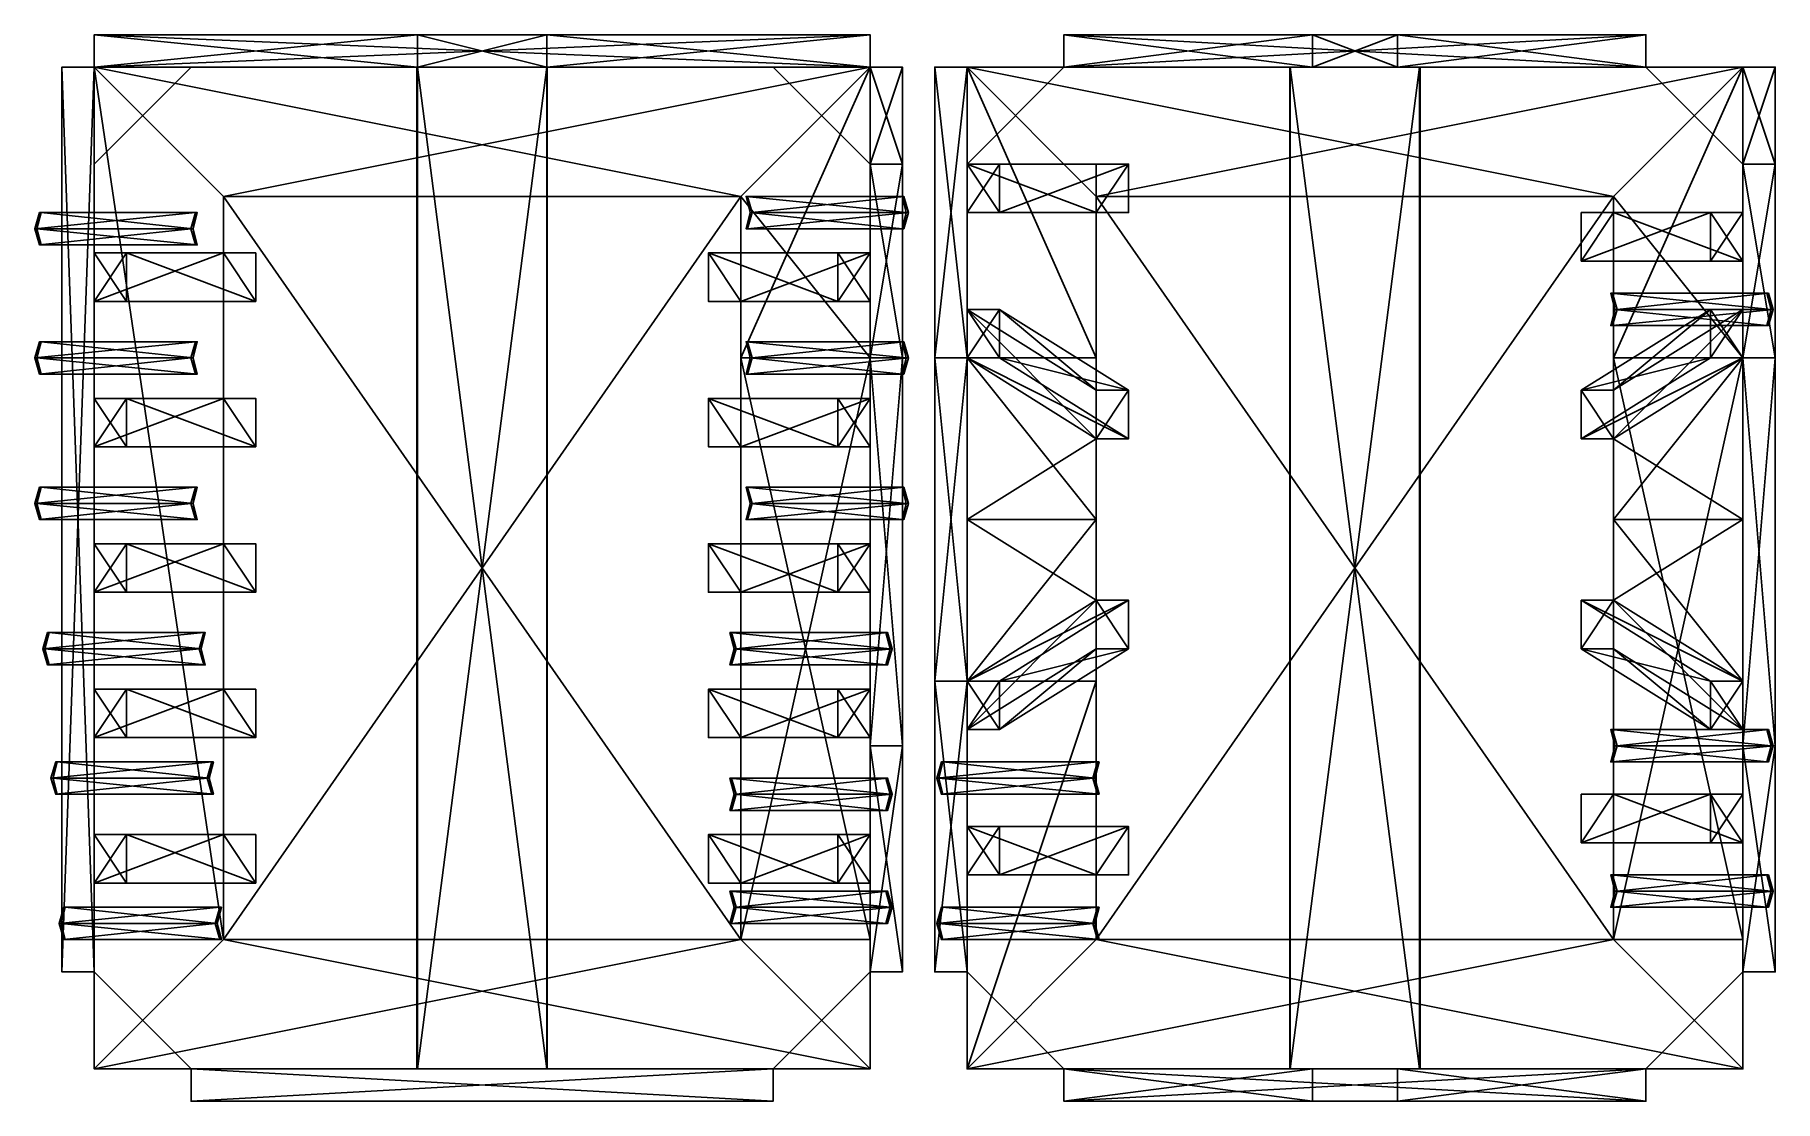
# Model space of a CAD drawing. Extents: x -886 to 2560, y -1536 to 576.
import ezdxf

# ---------------------------------------------------------------- set-up
doc = ezdxf.new("R2010")
doc.units = 0

msp = doc.modelspace()

# ---------------------------------------------------------------- meshes
at = {"layer": 'OBJECT000', "color": 50}
mesh = msp.add_polyface(dxfattribs=at)
corners = [(576, -1472, 448), (576, -1536, 448), (-576, -1536, 448), (-576, -1472, 448), (576, -1536, -2176), (576, -1472, -2176), (-576, -1472, -2176), (-576, -1536, -2176)]
mesh.append_faces([[corners[k] for k in face] for face in [(1, 3, 0), (5, 7, 4), (2, 6, 3), (0, 4, 1), (3, 5, 0), (1, 7, 2)]], dxfattribs={"vtx0": -1})
mesh.append_faces([[corners[k] for k in face] for face in [(1, 2, 3), (5, 6, 7), (2, 7, 6), (0, 5, 4), (3, 6, 5), (1, 4, 7)]], dxfattribs={"vtx2": -1})
at = {"layer": 'OBJECT001', "color": 50}
mesh = msp.add_polyface(dxfattribs=at)
corners = [(-768, 512, 448), (-768, -1280, 448), (-832, -1280, 448), (-832, 512, 448), (-768, -1280, -2176), (-768, 512, -2176), (-832, 512, -2176), (-832, -1280, -2176)]
mesh.append_faces([[corners[k] for k in face] for face in [(1, 3, 0), (5, 7, 4), (2, 6, 3), (0, 4, 1), (3, 5, 0), (1, 7, 2)]], dxfattribs={"vtx0": -1})
mesh.append_faces([[corners[k] for k in face] for face in [(1, 2, 3), (5, 6, 7), (2, 7, 6), (0, 5, 4), (3, 6, 5), (1, 4, 7)]], dxfattribs={"vtx2": -1})
at = {"layer": 'OBJECT002', "color": 50}
mesh = msp.add_polyface(dxfattribs=at)
corners = [(768, 576, -2176), (-768, 576, -2176), (-768, 512, -2176), (768, 512, -2176), (-768, 576, 64), (-768, 512, 64), (768, 512, 64), (768, 576, 64)]
mesh.append_faces([[corners[k] for k in face] for face in [(1, 3, 0), (5, 1, 4), (7, 3, 6), (4, 0, 7), (6, 2, 5), (5, 7, 6)]], dxfattribs={"vtx0": -1})
mesh.append_faces([[corners[k] for k in face] for face in [(1, 2, 3), (5, 2, 1), (7, 0, 3), (4, 1, 0), (6, 3, 2), (5, 4, 7)]], dxfattribs={"vtx2": -1})
at = {"layer": 'OBJECT003', "color": 50}
mesh = msp.add_polyface(dxfattribs=at)
corners = [(768, 576, 448), (768, 512, 448), (128, 512, 448), (128, 576, 448), (768, 576, 64), (768, 512, 64), (128, 576, 64), (128, 512, 64)]
mesh.append_faces([[corners[k] for k in face] for face in [(1, 3, 0), (0, 5, 1), (0, 6, 4), (5, 2, 1), (4, 7, 5), (2, 6, 3)]], dxfattribs={"vtx0": -1})
mesh.append_faces([[corners[k] for k in face] for face in [(1, 2, 3), (0, 4, 5), (0, 3, 6), (5, 7, 2), (4, 6, 7), (2, 7, 6)]], dxfattribs={"vtx2": -1})
at = {"layer": 'OBJECT004', "color": 50}
mesh = msp.add_polyface(dxfattribs=at)
corners = [(128, 512, 448), (-128, 512, 448), (-128, 576, 448), (128, 576, 448), (-128, 576, 256), (128, 576, 256), (128, 512, 256), (-128, 512, 256)]
mesh.append_faces([[corners[k] for k in face] for face in [(1, 3, 0), (5, 2, 4), (7, 0, 6), (4, 6, 5), (2, 7, 4), (0, 5, 6)]], dxfattribs={"vtx0": -1})
mesh.append_faces([[corners[k] for k in face] for face in [(1, 2, 3), (5, 3, 2), (7, 1, 0), (4, 7, 6), (2, 1, 7), (0, 3, 5)]], dxfattribs={"vtx2": -1})
at = {"layer": 'OBJECT005', "color": 50}
mesh = msp.add_polyface(dxfattribs=at)
corners = [(-768, 512, 448), (-768, 576, 448), (-128, 576, 448), (-128, 512, 448), (-768, 512, 64), (-768, 576, 64), (-128, 576, 64), (-128, 512, 64)]
mesh.append_faces([[corners[k] for k in face] for face in [(1, 3, 0), (0, 5, 1), (5, 2, 1), (0, 7, 4), (4, 6, 5), (2, 7, 3)]], dxfattribs={"vtx0": -1})
mesh.append_faces([[corners[k] for k in face] for face in [(1, 2, 3), (0, 4, 5), (5, 6, 2), (0, 3, 7), (4, 7, 6), (2, 6, 7)]], dxfattribs={"vtx2": -1})
at = {"layer": 'OBJECT006', "color": 50}
mesh = msp.add_polyface(dxfattribs=at)
corners = [(-128, 512, 56), (128, 512, 56), (128, -1472, 56), (-128, -1472, 56), (-128, -1472, 48), (128, -1472, 48), (128, 512, 48), (-128, 512, 48)]
mesh.append_faces([[corners[k] for k in face] for face in [(1, 3, 0), (5, 7, 4), (0, 4, 7), (2, 6, 5), (1, 7, 6), (3, 5, 4)]], dxfattribs={"vtx0": -1})
mesh.append_faces([[corners[k] for k in face] for face in [(1, 2, 3), (5, 6, 7), (0, 3, 4), (2, 1, 6), (1, 0, 7), (3, 2, 5)]], dxfattribs={"vtx2": -1})
at = {"layer": 'OBJECT007', "color": 50}
mesh = msp.add_polyface(dxfattribs=at)
corners = [(-768, 512, 448), (-576, 512, 448), (-768, 320, 448), (-768, 512, -2176), (-768, 320, -2176), (-576, 512, -2176)]
mesh.append_faces([[corners[k] for k in face] for face in [(1, 2, 0), (4, 5, 3)]])
mesh.append_faces([[corners[k] for k in face] for face in [(1, 3, 5), (0, 4, 3), (2, 5, 4)]], dxfattribs={"vtx0": -1})
mesh.append_faces([[corners[k] for k in face] for face in [(1, 0, 3), (0, 2, 4), (2, 1, 5)]], dxfattribs={"vtx2": -1})
at = {"layer": 'OBJECT008', "color": 50}
mesh = msp.add_polyface(dxfattribs=at)
corners = [(-768, -1472, 448), (-768, -1280, 448), (-576, -1472, 448), (-768, -1472, -2176), (-576, -1472, -2176), (-768, -1280, -2176)]
mesh.append_faces([[corners[k] for k in face] for face in [(1, 2, 0), (4, 5, 3)]])
mesh.append_faces([[corners[k] for k in face] for face in [(1, 3, 5), (0, 4, 3), (2, 5, 4)]], dxfattribs={"vtx0": -1})
mesh.append_faces([[corners[k] for k in face] for face in [(1, 0, 3), (0, 2, 4), (2, 1, 5)]], dxfattribs={"vtx2": -1})
at = {"layer": 'OBJECT009', "color": 50}
mesh = msp.add_polyface(dxfattribs=at)
corners = [(768, -1472, -2176), (768, -1280, -2176), (576, -1472, -2176), (576, -1472, 448), (768, -1472, 448), (768, -1280, 448)]
mesh.append_faces([[corners[k] for k in face] for face in [(1, 2, 0), (5, 4, 3)]])
mesh.append_faces([[corners[k] for k in face] for face in [(2, 4, 0), (0, 5, 1), (1, 3, 2)]], dxfattribs={"vtx0": -1})
mesh.append_faces([[corners[k] for k in face] for face in [(2, 3, 4), (0, 4, 5), (1, 5, 3)]], dxfattribs={"vtx2": -1})
at = {"layer": 'OBJECT010', "color": 50}
mesh = msp.add_polyface(dxfattribs=at)
corners = [(512, -1216, 672), (-512, -1216, 672), (-512, 256, 672), (512, 256, 672), (512, 256, 608), (-512, 256, 608), (-512, -1216, 608), (512, -1216, 608)]
mesh.append_faces([[corners[k] for k in face] for face in [(1, 3, 0), (5, 7, 4), (6, 0, 7), (4, 2, 5), (7, 3, 4), (5, 1, 6)]], dxfattribs={"vtx0": -1})
mesh.append_faces([[corners[k] for k in face] for face in [(1, 2, 3), (5, 6, 7), (6, 1, 0), (4, 3, 2), (7, 0, 3), (5, 2, 1)]], dxfattribs={"vtx2": -1})
at = {"layer": 'OBJECT011', "color": 50}
mesh = msp.add_polyface(dxfattribs=at)
corners = [(-768, -1472, 512), (-768, 512, 512), (-512, 256, 672), (-512, -1216, 672), (-768, -1472, 448), (-512, -1216, 608), (-512, 256, 608), (-768, 512, 448)]
mesh.append_faces([[corners[k] for k in face] for face in [(1, 3, 0), (5, 7, 4), (1, 4, 7), (0, 5, 4), (2, 7, 6), (3, 6, 5)]], dxfattribs={"vtx0": -1})
mesh.append_faces([[corners[k] for k in face] for face in [(1, 2, 3), (5, 6, 7), (1, 0, 4), (0, 3, 5), (2, 1, 7), (3, 2, 6)]], dxfattribs={"vtx2": -1})
at = {"layer": 'OBJECT012', "color": 50}
mesh = msp.add_polyface(dxfattribs=at)
corners = [(-512, -1216, 672), (512, -1216, 672), (768, -1472, 512), (-768, -1472, 512), (-768, -1472, 448), (768, -1472, 448), (512, -1216, 608), (-512, -1216, 608)]
mesh.append_faces([[corners[k] for k in face] for face in [(1, 3, 0), (5, 7, 4), (2, 4, 3), (0, 6, 1), (3, 7, 0), (1, 5, 2)]], dxfattribs={"vtx0": -1})
mesh.append_faces([[corners[k] for k in face] for face in [(1, 2, 3), (5, 6, 7), (2, 5, 4), (0, 7, 6), (3, 4, 7), (1, 6, 5)]], dxfattribs={"vtx2": -1})
at = {"layer": 'OBJECT013', "color": 50}
mesh = msp.add_polyface(dxfattribs=at)
corners = [(-768, 512, 512), (768, 512, 512), (512, 256, 672), (-512, 256, 672), (-512, 256, 608), (512, 256, 608), (768, 512, 448), (-768, 512, 448)]
mesh.append_faces([[corners[k] for k in face] for face in [(1, 3, 0), (5, 7, 4), (0, 6, 1), (2, 4, 3), (3, 7, 0), (1, 5, 2)]], dxfattribs={"vtx0": -1})
mesh.append_faces([[corners[k] for k in face] for face in [(1, 2, 3), (5, 6, 7), (0, 7, 6), (2, 5, 4), (3, 4, 7), (1, 6, 5)]], dxfattribs={"vtx2": -1})
at = {"layer": 'OBJECT014', "color": 50}
mesh = msp.add_polyface(dxfattribs=at)
corners = [(-768, -720, 448), (-704, -720, 448), (-704, -816, 448), (-768, -816, 448), (-768, -816, -2176), (-704, -816, -2176), (-704, -720, -2176), (-768, -720, -2176)]
mesh.append_faces([[corners[k] for k in face] for face in [(1, 3, 0), (5, 7, 4), (0, 4, 7), (2, 6, 5), (1, 7, 6), (3, 5, 4)]], dxfattribs={"vtx0": -1})
mesh.append_faces([[corners[k] for k in face] for face in [(1, 2, 3), (5, 6, 7), (0, 3, 4), (2, 1, 6), (1, 0, 7), (3, 2, 5)]], dxfattribs={"vtx2": -1})
at = {"layer": 'OBJECT015', "color": 50}
mesh = msp.add_polyface(dxfattribs=at)
corners = [(-768, -432, 448), (-704, -432, 448), (-704, -528, 448), (-768, -528, 448), (-768, -528, -2176), (-704, -528, -2176), (-704, -432, -2176), (-768, -432, -2176)]
mesh.append_faces([[corners[k] for k in face] for face in [(1, 3, 0), (5, 7, 4), (0, 4, 7), (2, 6, 5), (1, 7, 6), (3, 5, 4)]], dxfattribs={"vtx0": -1})
mesh.append_faces([[corners[k] for k in face] for face in [(1, 2, 3), (5, 6, 7), (0, 3, 4), (2, 1, 6), (1, 0, 7), (3, 2, 5)]], dxfattribs={"vtx2": -1})
at = {"layer": 'OBJECT016', "color": 50}
mesh = msp.add_polyface(dxfattribs=at)
corners = [(-768, -144, 448), (-704, -144, 448), (-704, -240, 448), (-768, -240, 448), (-768, -240, -2176), (-704, -240, -2176), (-704, -144, -2176), (-768, -144, -2176)]
mesh.append_faces([[corners[k] for k in face] for face in [(1, 3, 0), (5, 7, 4), (0, 4, 7), (2, 6, 5), (1, 7, 6), (3, 5, 4)]], dxfattribs={"vtx0": -1})
mesh.append_faces([[corners[k] for k in face] for face in [(1, 2, 3), (5, 6, 7), (0, 3, 4), (2, 1, 6), (1, 0, 7), (3, 2, 5)]], dxfattribs={"vtx2": -1})
at = {"layer": 'OBJECT017', "color": 50}
mesh = msp.add_polyface(dxfattribs=at)
corners = [(-768, 144, 448), (-704, 144, 448), (-704, 48, 448), (-768, 48, 448), (-768, 48, -2176), (-704, 48, -2176), (-704, 144, -2176), (-768, 144, -2176)]
mesh.append_faces([[corners[k] for k in face] for face in [(1, 3, 0), (5, 7, 4), (0, 4, 7), (2, 6, 5), (1, 7, 6), (3, 5, 4)]], dxfattribs={"vtx0": -1})
mesh.append_faces([[corners[k] for k in face] for face in [(1, 2, 3), (5, 6, 7), (0, 3, 4), (2, 1, 6), (1, 0, 7), (3, 2, 5)]], dxfattribs={"vtx2": -1})
at = {"layer": 'OBJECT018', "color": 50}
mesh = msp.add_polyface(dxfattribs=at)
corners = [(704, -432, 448), (768, -432, 448), (768, -528, 448), (704, -528, 448), (704, -528, -2176), (768, -528, -2176), (768, -432, -2176), (704, -432, -2176)]
mesh.append_faces([[corners[k] for k in face] for face in [(1, 3, 0), (5, 7, 4), (0, 4, 7), (2, 6, 5), (1, 7, 6), (3, 5, 4)]], dxfattribs={"vtx0": -1})
mesh.append_faces([[corners[k] for k in face] for face in [(1, 2, 3), (5, 6, 7), (0, 3, 4), (2, 1, 6), (1, 0, 7), (3, 2, 5)]], dxfattribs={"vtx2": -1})
at = {"layer": 'OBJECT019', "color": 50}
mesh = msp.add_polyface(dxfattribs=at)
corners = [(704, -144, 448), (768, -144, 448), (768, -240, 448), (704, -240, 448), (704, -240, -2176), (768, -240, -2176), (768, -144, -2176), (704, -144, -2176)]
mesh.append_faces([[corners[k] for k in face] for face in [(1, 3, 0), (5, 7, 4), (0, 4, 7), (2, 6, 5), (1, 7, 6), (3, 5, 4)]], dxfattribs={"vtx0": -1})
mesh.append_faces([[corners[k] for k in face] for face in [(1, 2, 3), (5, 6, 7), (0, 3, 4), (2, 1, 6), (1, 0, 7), (3, 2, 5)]], dxfattribs={"vtx2": -1})
at = {"layer": 'OBJECT020', "color": 50}
mesh = msp.add_polyface(dxfattribs=at)
corners = [(704, 144, 448), (768, 144, 448), (768, 48, 448), (704, 48, 448), (704, 48, -2176), (768, 48, -2176), (768, 144, -2176), (704, 144, -2176)]
mesh.append_faces([[corners[k] for k in face] for face in [(1, 3, 0), (5, 7, 4), (0, 4, 7), (2, 6, 5), (1, 7, 6), (3, 5, 4)]], dxfattribs={"vtx0": -1})
mesh.append_faces([[corners[k] for k in face] for face in [(1, 2, 3), (5, 6, 7), (0, 3, 4), (2, 1, 6), (1, 0, 7), (3, 2, 5)]], dxfattribs={"vtx2": -1})
at = {"layer": 'OBJECT021', "color": 50}
mesh = msp.add_polyface(dxfattribs=at)
corners = [(704, -816, -2176), (768, -816, -2176), (768, -720, -2176), (704, -720, -2176), (704, -720, 448), (704, -816, 448), (768, -816, 448), (768, -720, 448)]
mesh.append_faces([[corners[k] for k in face] for face in [(1, 3, 0), (3, 5, 0), (1, 7, 2), (2, 4, 3), (0, 6, 1), (7, 5, 4)]], dxfattribs={"vtx0": -1})
mesh.append_faces([[corners[k] for k in face] for face in [(1, 2, 3), (3, 4, 5), (1, 6, 7), (2, 7, 4), (0, 5, 6), (7, 6, 5)]], dxfattribs={"vtx2": -1})
at = {"layer": 'OBJECT022', "color": 50}
mesh = msp.add_polyface(dxfattribs=at)
corners = [(448, 48, 608), (448, 144, 608), (512, 144, 608), (512, 48, 608), (704, 144, 448), (704, 48, 448), (768, 48, 448), (768, 144, 448)]
mesh.append_faces([[corners[k] for k in face] for face in [(1, 3, 0), (1, 5, 4), (3, 7, 6), (2, 4, 7), (0, 6, 5), (5, 7, 4)]], dxfattribs={"vtx0": -1})
mesh.append_faces([[corners[k] for k in face] for face in [(1, 2, 3), (1, 0, 5), (3, 2, 7), (2, 1, 4), (0, 3, 6), (5, 6, 7)]], dxfattribs={"vtx2": -1})
at = {"layer": 'OBJECT023', "color": 50}
mesh = msp.add_polyface(dxfattribs=at)
corners = [(-512, 48, 608), (-512, 144, 608), (-448, 144, 608), (-448, 48, 608), (-704, 48, 448), (-704, 144, 448), (-768, 144, 448), (-768, 48, 448)]
mesh.append_faces([[corners[k] for k in face] for face in [(1, 3, 0), (3, 5, 4), (1, 7, 6), (0, 4, 7), (2, 6, 5), (7, 5, 6)]], dxfattribs={"vtx0": -1})
mesh.append_faces([[corners[k] for k in face] for face in [(1, 2, 3), (3, 2, 5), (1, 0, 7), (0, 3, 4), (2, 1, 6), (7, 4, 5)]], dxfattribs={"vtx2": -1})
at = {"layer": 'OBJECT024', "color": 50}
mesh = msp.add_polyface(dxfattribs=at)
corners = [(-512, -240, 608), (-512, -144, 608), (-448, -144, 608), (-448, -240, 608), (-704, -240, 448), (-704, -144, 448), (-768, -144, 448), (-768, -240, 448)]
mesh.append_faces([[corners[k] for k in face] for face in [(1, 3, 0), (3, 5, 4), (1, 7, 6), (0, 4, 7), (2, 6, 5), (7, 5, 6)]], dxfattribs={"vtx0": -1})
mesh.append_faces([[corners[k] for k in face] for face in [(1, 2, 3), (3, 2, 5), (1, 0, 7), (0, 3, 4), (2, 1, 6), (7, 4, 5)]], dxfattribs={"vtx2": -1})
at = {"layer": 'OBJECT025', "color": 50}
mesh = msp.add_polyface(dxfattribs=at)
corners = [(-512, -528, 608), (-512, -432, 608), (-448, -432, 608), (-448, -528, 608), (-704, -528, 448), (-704, -432, 448), (-768, -432, 448), (-768, -528, 448)]
mesh.append_faces([[corners[k] for k in face] for face in [(1, 3, 0), (3, 5, 4), (1, 7, 6), (0, 4, 7), (2, 6, 5), (7, 5, 6)]], dxfattribs={"vtx0": -1})
mesh.append_faces([[corners[k] for k in face] for face in [(1, 2, 3), (3, 2, 5), (1, 0, 7), (0, 3, 4), (2, 1, 6), (7, 4, 5)]], dxfattribs={"vtx2": -1})
at = {"layer": 'OBJECT026', "color": 50}
mesh = msp.add_polyface(dxfattribs=at)
corners = [(-512, -816, 608), (-512, -720, 608), (-448, -720, 608), (-448, -816, 608), (-704, -816, 448), (-704, -720, 448), (-768, -720, 448), (-768, -816, 448)]
mesh.append_faces([[corners[k] for k in face] for face in [(1, 3, 0), (3, 5, 4), (1, 7, 6), (0, 4, 7), (2, 6, 5), (7, 5, 6)]], dxfattribs={"vtx0": -1})
mesh.append_faces([[corners[k] for k in face] for face in [(1, 2, 3), (3, 2, 5), (1, 0, 7), (0, 3, 4), (2, 1, 6), (7, 4, 5)]], dxfattribs={"vtx2": -1})
at = {"layer": 'OBJECT027', "color": 50}
mesh = msp.add_polyface(dxfattribs=at)
corners = [(832, -1280, -2176), (832, -832, -2176), (768, -832, -2176), (768, -1280, -2176), (768, -832, 288), (768, -1280, 288), (832, -1280, 288), (832, -832, 288)]
mesh.append_faces([[corners[k] for k in face] for face in [(1, 3, 0), (4, 3, 2), (7, 0, 6), (5, 0, 3), (6, 4, 7), (7, 2, 1)]], dxfattribs={"vtx0": -1})
mesh.append_faces([[corners[k] for k in face] for face in [(1, 2, 3), (4, 5, 3), (7, 1, 0), (5, 6, 0), (6, 5, 4), (7, 4, 2)]], dxfattribs={"vtx2": -1})
at = {"layer": 'OBJECT028', "color": 50}
mesh = msp.add_polyface(dxfattribs=at)
corners = [(768, 512, -768), (768, 320, -768), (832, 320, -768), (832, 512, -768), (768, 512, 288), (768, 320, 288), (832, 512, 288), (832, 320, 288)]
mesh.append_faces([[corners[k] for k in face] for face in [(1, 3, 0), (0, 5, 1), (3, 7, 6), (0, 6, 4), (4, 7, 5), (2, 5, 7)]], dxfattribs={"vtx0": -1})
mesh.append_faces([[corners[k] for k in face] for face in [(1, 2, 3), (0, 4, 5), (3, 2, 7), (0, 3, 6), (4, 6, 7), (2, 1, 5)]], dxfattribs={"vtx2": -1})
at = {"layer": 'OBJECT029', "color": 50}
mesh = msp.add_polyface(dxfattribs=at)
corners = [(768, -1280, 288), (768, -832, 288), (768, -832, 352), (768, -1280, 352), (832, -1280, 288), (832, -1280, 352), (832, -832, 352), (832, -832, 288)]
mesh.append_faces([[corners[k] for k in face] for face in [(1, 3, 0), (5, 7, 4), (0, 5, 4), (6, 3, 2), (4, 1, 0), (7, 2, 1)]], dxfattribs={"vtx0": -1})
mesh.append_faces([[corners[k] for k in face] for face in [(1, 2, 3), (5, 6, 7), (0, 3, 5), (6, 5, 3), (4, 7, 1), (7, 6, 2)]], dxfattribs={"vtx2": -1})
at = {"layer": 'OBJECT030', "color": 50}
mesh = msp.add_polyface(dxfattribs=at)
corners = [(768, 320, 288), (768, 512, 288), (768, 512, 352), (768, 320, 352), (832, 512, 352), (832, 512, 288), (832, 320, 288), (832, 320, 352)]
mesh.append_faces([[corners[k] for k in face] for face in [(1, 3, 0), (5, 7, 4), (1, 4, 2), (2, 7, 3), (0, 5, 1), (6, 3, 7)]], dxfattribs={"vtx0": -1})
mesh.append_faces([[corners[k] for k in face] for face in [(1, 2, 3), (5, 6, 7), (1, 5, 4), (2, 4, 7), (0, 6, 5), (6, 0, 3)]], dxfattribs={"vtx2": -1})
at = {"layer": 'OBJECT031', "color": 50}
mesh = msp.add_polyface(dxfattribs=at)
corners = [(768, -832, 448), (832, -832, 448), (832, -1280, 448), (768, -1280, 448), (768, -1280, 352), (768, -832, 352), (832, -1280, 352), (832, -832, 352)]
mesh.append_faces([[corners[k] for k in face] for face in [(1, 3, 0), (4, 0, 3), (2, 7, 6), (2, 4, 3), (6, 5, 4), (0, 7, 1)]], dxfattribs={"vtx0": -1})
mesh.append_faces([[corners[k] for k in face] for face in [(1, 2, 3), (4, 5, 0), (2, 1, 7), (2, 6, 4), (6, 7, 5), (0, 5, 7)]], dxfattribs={"vtx2": -1})
at = {"layer": 'OBJECT032', "color": 50}
mesh = msp.add_polyface(dxfattribs=at)
corners = [(768, 320, 448), (768, 512, 448), (832, 512, 448), (832, 320, 448), (768, 320, 352), (768, 512, 352), (832, 512, 352), (832, 320, 352)]
mesh.append_faces([[corners[k] for k in face] for face in [(1, 3, 0), (5, 0, 4), (2, 7, 3), (2, 5, 6), (4, 6, 5), (0, 7, 4)]], dxfattribs={"vtx0": -1})
mesh.append_faces([[corners[k] for k in face] for face in [(1, 2, 3), (5, 1, 0), (2, 6, 7), (2, 1, 5), (4, 7, 6), (0, 3, 7)]], dxfattribs={"vtx2": -1})
at = {"layer": 'OBJECT033', "color": 50}
mesh = msp.add_polyface(dxfattribs=at)
corners = [(768, 512, -2176), (576, 512, -2176), (768, 320, -2176), (768, 320, 448), (768, 512, 448), (576, 512, 448)]
mesh.append_faces([[corners[k] for k in face] for face in [(1, 2, 0), (3, 5, 4)]])
mesh.append_faces([[corners[k] for k in face] for face in [(2, 4, 0), (0, 5, 1), (1, 3, 2)]], dxfattribs={"vtx0": -1})
mesh.append_faces([[corners[k] for k in face] for face in [(2, 3, 4), (0, 4, 5), (1, 5, 3)]], dxfattribs={"vtx2": -1})
at = {"layer": 'OBJECT034', "color": 50}
mesh = msp.add_polyface(dxfattribs=at)
corners = [(128, 512, 88), (129, 512, 88), (129, -1472, 88), (128, -1472, 88), (128, -1472, 56), (129, -1472, 56), (129, 512, 56), (128, 512, 56)]
mesh.append_faces([[corners[k] for k in face] for face in [(1, 3, 0), (5, 7, 4), (0, 4, 7), (2, 6, 5), (1, 7, 6), (3, 5, 4)]], dxfattribs={"vtx0": -1})
mesh.append_faces([[corners[k] for k in face] for face in [(1, 2, 3), (5, 6, 7), (0, 3, 4), (2, 1, 6), (1, 0, 7), (3, 2, 5)]], dxfattribs={"vtx2": -1})
at = {"layer": 'OBJECT035', "color": 50}
mesh = msp.add_polyface(dxfattribs=at)
corners = [(-129, 512, 88), (-128, 512, 88), (-128, -1472, 88), (-129, -1472, 88), (-129, -1472, 56), (-128, -1472, 56), (-128, 512, 56), (-129, 512, 56)]
mesh.append_faces([[corners[k] for k in face] for face in [(1, 3, 0), (5, 7, 4), (0, 4, 7), (2, 6, 5), (1, 7, 6), (3, 5, 4)]], dxfattribs={"vtx0": -1})
mesh.append_faces([[corners[k] for k in face] for face in [(1, 2, 3), (5, 6, 7), (0, 3, 4), (2, 1, 6), (1, 0, 7), (3, 2, 5)]], dxfattribs={"vtx2": -1})
at = {"layer": 'OBJECT036', "color": 50}
mesh = msp.add_polyface(dxfattribs=at)
corners = [(768, -1472, 512), (512, -1216, 672), (768, -1216, 512), (768, -1472, 448), (768, -1216, 448), (512, -1216, 608)]
mesh.append_faces([[corners[k] for k in face] for face in [(1, 2, 0), (4, 5, 3)]])
mesh.append_faces([[corners[k] for k in face] for face in [(0, 4, 3), (1, 3, 5), (2, 5, 4)]], dxfattribs={"vtx0": -1})
mesh.append_faces([[corners[k] for k in face] for face in [(0, 2, 4), (1, 0, 3), (2, 1, 5)]], dxfattribs={"vtx2": -1})
at = {"layer": 'OBJECT037', "color": 50}
mesh = msp.add_polyface(dxfattribs=at)
corners = [(512, -64, 672), (512, 256, 672), (768, 512, 512), (768, -64, 512), (768, -64, 448), (768, 512, 448), (512, 256, 608), (512, -64, 608)]
mesh.append_faces([[corners[k] for k in face] for face in [(1, 3, 0), (5, 7, 4), (4, 2, 5), (5, 1, 6), (6, 0, 7), (7, 3, 4)]], dxfattribs={"vtx0": -1})
mesh.append_faces([[corners[k] for k in face] for face in [(1, 2, 3), (5, 6, 7), (4, 3, 2), (5, 2, 1), (6, 1, 0), (7, 0, 3)]], dxfattribs={"vtx2": -1})
at = {"layer": 'OBJECT038', "color": 50}
mesh = msp.add_polyface(dxfattribs=at)
corners = [(768, -64, 448), (768, 320, 448), (832, 320, 448), (832, -64, 448), (768, -64, 352), (768, 320, 352), (832, 320, 352), (832, -64, 352)]
mesh.append_faces([[corners[k] for k in face] for face in [(1, 3, 0), (5, 0, 4), (7, 2, 6), (4, 6, 5), (2, 5, 6), (0, 7, 4)]], dxfattribs={"vtx0": -1})
mesh.append_faces([[corners[k] for k in face] for face in [(1, 2, 3), (5, 1, 0), (7, 3, 2), (4, 7, 6), (2, 1, 5), (0, 3, 7)]], dxfattribs={"vtx2": -1})
at = {"layer": 'OBJECT039', "color": 50}
mesh = msp.add_polyface(dxfattribs=at)
corners = [(768, -64, 288), (768, 320, 288), (768, 320, 352), (768, -64, 352), (832, 320, 288), (832, -64, 288), (832, -64, 352), (832, 320, 352)]
mesh.append_faces([[corners[k] for k in face] for face in [(1, 3, 0), (5, 7, 4), (2, 6, 3), (0, 4, 1), (1, 7, 2), (5, 3, 6)]], dxfattribs={"vtx0": -1})
mesh.append_faces([[corners[k] for k in face] for face in [(1, 2, 3), (5, 6, 7), (2, 7, 6), (0, 5, 4), (1, 4, 7), (5, 0, 3)]], dxfattribs={"vtx2": -1})
at = {"layer": 'OBJECT040', "color": 50}
mesh = msp.add_polyface(dxfattribs=at)
corners = [(768, -832, -2176), (832, -832, -2176), (832, -64, -2176), (768, -64, -2176), (768, -64, 224), (768, -832, 224), (832, -832, 224), (832, -64, 224)]
mesh.append_faces([[corners[k] for k in face] for face in [(1, 3, 0), (3, 5, 0), (1, 7, 2), (0, 6, 1), (2, 4, 3), (7, 5, 4)]], dxfattribs={"vtx0": -1})
mesh.append_faces([[corners[k] for k in face] for face in [(1, 2, 3), (3, 4, 5), (1, 6, 7), (0, 5, 6), (2, 7, 4), (7, 6, 5)]], dxfattribs={"vtx2": -1})
at = {"layer": 'OBJECT041', "color": 50}
mesh = msp.add_polyface(dxfattribs=at)
corners = [(768, 320, 224), (768, 320, 288), (768, -64, 288), (768, -64, 224), (832, -64, 224), (832, -64, 288), (832, 320, 288), (832, 320, 224)]
mesh.append_faces([[corners[k] for k in face] for face in [(1, 3, 0), (5, 7, 4), (1, 5, 2), (0, 6, 1), (4, 2, 5), (3, 7, 0)]], dxfattribs={"vtx0": -1})
mesh.append_faces([[corners[k] for k in face] for face in [(1, 2, 3), (5, 6, 7), (1, 6, 5), (0, 7, 6), (4, 3, 2), (3, 4, 7)]], dxfattribs={"vtx2": -1})
at = {"layer": 'OBJECT042', "color": 50}
mesh = msp.add_polyface(dxfattribs=at)
corners = [(768, -64, -2176), (832, -64, -2176), (832, 320, -2176), (768, 320, -2176), (768, 320, 224), (768, -64, 224), (832, -64, 224), (832, 320, 224)]
mesh.append_faces([[corners[k] for k in face] for face in [(1, 3, 0), (3, 5, 0), (1, 7, 2), (2, 4, 3), (0, 6, 1), (7, 5, 4)]], dxfattribs={"vtx0": -1})
mesh.append_faces([[corners[k] for k in face] for face in [(1, 2, 3), (3, 4, 5), (1, 6, 7), (2, 7, 4), (0, 5, 6), (7, 6, 5)]], dxfattribs={"vtx2": -1})
at = {"layer": 'OBJECT043', "color": 50}
mesh = msp.add_polyface(dxfattribs=at)
corners = [(768, -832, 448), (768, -64, 448), (832, -64, 448), (832, -832, 448), (768, -832, 352), (768, -64, 352), (832, -64, 352), (832, -832, 352)]
mesh.append_faces([[corners[k] for k in face] for face in [(1, 3, 0), (5, 0, 4), (7, 2, 6), (4, 6, 5), (0, 7, 4), (2, 5, 6)]], dxfattribs={"vtx0": -1})
mesh.append_faces([[corners[k] for k in face] for face in [(1, 2, 3), (5, 1, 0), (7, 3, 2), (4, 7, 6), (0, 3, 7), (2, 1, 5)]], dxfattribs={"vtx2": -1})
at = {"layer": 'OBJECT044', "color": 50}
mesh = msp.add_polyface(dxfattribs=at)
corners = [(768, -832, 288), (768, -64, 288), (768, -64, 352), (768, -832, 352), (832, -64, 288), (832, -832, 288), (832, -832, 352), (832, -64, 352)]
mesh.append_faces([[corners[k] for k in face] for face in [(1, 3, 0), (5, 7, 4), (2, 6, 3), (0, 4, 1), (5, 3, 6), (1, 7, 2)]], dxfattribs={"vtx0": -1})
mesh.append_faces([[corners[k] for k in face] for face in [(1, 2, 3), (5, 6, 7), (2, 7, 6), (0, 5, 4), (5, 0, 3), (1, 4, 7)]], dxfattribs={"vtx2": -1})
at = {"layer": 'OBJECT045', "color": 50}
mesh = msp.add_polyface(dxfattribs=at)
corners = [(768, -64, 288), (768, -832, 288), (768, -832, 224), (768, -64, 224), (832, -64, 224), (832, -832, 224), (832, -832, 288), (832, -64, 288)]
mesh.append_faces([[corners[k] for k in face] for face in [(1, 3, 0), (5, 7, 4), (0, 6, 1), (5, 1, 6), (2, 4, 3), (3, 7, 0)]], dxfattribs={"vtx0": -1})
mesh.append_faces([[corners[k] for k in face] for face in [(1, 2, 3), (5, 6, 7), (0, 7, 6), (5, 2, 1), (2, 5, 4), (3, 4, 7)]], dxfattribs={"vtx2": -1})
at = {"layer": 'OBJECT046', "color": 50}
mesh = msp.add_polyface(dxfattribs=at)
corners = [(512, -64, 672), (768, -64, 512), (768, -1216, 512), (512, -1216, 672), (512, -1216, 608), (768, -1216, 448), (768, -64, 448), (512, -64, 608)]
mesh.append_faces([[corners[k] for k in face] for face in [(1, 3, 0), (5, 7, 4), (2, 6, 5), (0, 4, 7), (3, 5, 4), (1, 7, 6)]], dxfattribs={"vtx0": -1})
mesh.append_faces([[corners[k] for k in face] for face in [(1, 2, 3), (5, 6, 7), (2, 1, 6), (0, 3, 4), (3, 2, 5), (1, 0, 7)]], dxfattribs={"vtx2": -1})
at = {"layer": 'OBJECT047', "color": 50}
mesh = msp.add_polyface(dxfattribs=at)
corners = [(448, -240, 608), (448, -144, 608), (512, -144, 608), (512, -240, 608), (704, -144, 448), (704, -240, 448), (768, -240, 448), (768, -144, 448)]
mesh.append_faces([[corners[k] for k in face] for face in [(1, 3, 0), (1, 5, 4), (3, 7, 6), (2, 4, 7), (0, 6, 5), (5, 7, 4)]], dxfattribs={"vtx0": -1})
mesh.append_faces([[corners[k] for k in face] for face in [(1, 2, 3), (1, 0, 5), (3, 2, 7), (2, 1, 4), (0, 3, 6), (5, 6, 7)]], dxfattribs={"vtx2": -1})
at = {"layer": 'OBJECT048', "color": 50}
mesh = msp.add_polyface(dxfattribs=at)
corners = [(448, -528, 608), (448, -432, 608), (512, -432, 608), (512, -528, 608), (704, -432, 448), (704, -528, 448), (768, -528, 448), (768, -432, 448)]
mesh.append_faces([[corners[k] for k in face] for face in [(1, 3, 0), (1, 5, 4), (3, 7, 6), (2, 4, 7), (0, 6, 5), (5, 7, 4)]], dxfattribs={"vtx0": -1})
mesh.append_faces([[corners[k] for k in face] for face in [(1, 2, 3), (1, 0, 5), (3, 2, 7), (2, 1, 4), (0, 3, 6), (5, 6, 7)]], dxfattribs={"vtx2": -1})
at = {"layer": 'OBJECT049', "color": 50}
mesh = msp.add_polyface(dxfattribs=at)
corners = [(448, -816, 608), (448, -720, 608), (512, -720, 608), (512, -816, 608), (704, -720, 448), (704, -816, 448), (768, -816, 448), (768, -720, 448)]
mesh.append_faces([[corners[k] for k in face] for face in [(1, 3, 0), (1, 5, 4), (3, 7, 6), (2, 4, 7), (0, 6, 5), (5, 7, 4)]], dxfattribs={"vtx0": -1})
mesh.append_faces([[corners[k] for k in face] for face in [(1, 2, 3), (1, 0, 5), (3, 2, 7), (2, 1, 4), (0, 3, 6), (5, 6, 7)]], dxfattribs={"vtx2": -1})
at = {"layer": 'OBJECT050', "color": 50}
mesh = msp.add_polyface(dxfattribs=at)
corners = [(-556.283203, -640, 254.269531), (-548, -672, 285.179688), (-857.09491, -672, 368), (-865.377502, -640, 337.091919), (-869.520508, -640, 321.632813), (-860.202148, -672, 356.40625), (-551.102783, -672, 273.583588), (-560.4198, -640, 238.809601)]
mesh.append_faces([[corners[k] for k in face] for face in [(1, 3, 0), (5, 7, 4), (6, 0, 7), (2, 4, 3), (5, 1, 6), (7, 3, 4)]], dxfattribs={"vtx0": -1})
mesh.append_faces([[corners[k] for k in face] for face in [(1, 2, 3), (5, 6, 7), (6, 1, 0), (2, 5, 4), (5, 2, 1), (7, 0, 3)]], dxfattribs={"vtx2": -1})
at = {"layer": 'OBJECT051', "color": 50}
mesh = msp.add_polyface(dxfattribs=at)
corners = [(-865.373047, -640, 337.089844), (-857.09082, -608, 368), (-548, -608, 285.178192), (-556.284058, -640, 254.268143), (-560.425781, -640, 238.8125), (-551.108398, -608, 273.585938), (-860.201904, -608, 356.409363), (-869.520081, -640, 321.635712)]
mesh.append_faces([[corners[k] for k in face] for face in [(1, 3, 0), (5, 7, 4), (2, 4, 3), (0, 6, 1), (5, 1, 6), (7, 3, 4)]], dxfattribs={"vtx0": -1})
mesh.append_faces([[corners[k] for k in face] for face in [(1, 2, 3), (5, 6, 7), (2, 5, 4), (0, 7, 6), (5, 2, 1), (7, 0, 3)]], dxfattribs={"vtx2": -1})
at = {"layer": 'OBJECT052', "color": 50}
mesh = msp.add_polyface(dxfattribs=at)
corners = [(-572.276367, -64, 254.269531), (-564, -96, 285.179688), (-873.096191, -96, 368), (-881.378052, -64, 337.089905), (-885.519531, -64, 321.636719), (-876.202148, -96, 356.410156), (-567.106873, -96, 273.587708), (-576.423889, -64, 238.813705)]
mesh.append_faces([[corners[k] for k in face] for face in [(1, 3, 0), (5, 7, 4), (0, 6, 1), (2, 4, 3), (5, 1, 6), (7, 3, 4)]], dxfattribs={"vtx0": -1})
mesh.append_faces([[corners[k] for k in face] for face in [(1, 2, 3), (5, 6, 7), (0, 7, 6), (2, 5, 4), (5, 2, 1), (7, 0, 3)]], dxfattribs={"vtx2": -1})
at = {"layer": 'OBJECT053', "color": 50}
mesh = msp.add_polyface(dxfattribs=at)
corners = [(-881.380859, -64, 337.085938), (-873.099609, -32, 368), (-564, -32, 285.173767), (-572.279053, -64, 254.263687), (-576.421875, -64, 238.808594), (-567.104492, -32, 273.582031), (-876.201599, -32, 356.410461), (-885.518799, -64, 321.636536)]
mesh.append_faces([[corners[k] for k in face] for face in [(1, 3, 0), (5, 7, 4), (2, 4, 3), (0, 6, 1), (5, 1, 6), (7, 3, 4)]], dxfattribs={"vtx0": -1})
mesh.append_faces([[corners[k] for k in face] for face in [(1, 2, 3), (5, 6, 7), (2, 5, 4), (0, 7, 6), (5, 2, 1), (7, 0, 3)]], dxfattribs={"vtx2": -1})
at = {"layer": 'OBJECT054', "color": 50}
mesh = msp.add_polyface(dxfattribs=at)
corners = [(-572.291016, -352, 254.269531), (-564, -384, 285.179688), (-873.095459, -384, 368), (-881.378052, -352, 337.089661), (-885.520508, -352, 321.636719), (-876.202148, -384, 356.410156), (-567.110718, -384, 273.588806), (-576.427734, -352, 238.814804)]
mesh.append_faces([[corners[k] for k in face] for face in [(1, 3, 0), (5, 7, 4), (6, 0, 7), (2, 4, 3), (5, 1, 6), (7, 3, 4)]], dxfattribs={"vtx0": -1})
mesh.append_faces([[corners[k] for k in face] for face in [(1, 2, 3), (5, 6, 7), (6, 1, 0), (2, 5, 4), (5, 2, 1), (7, 0, 3)]], dxfattribs={"vtx2": -1})
at = {"layer": 'OBJECT055', "color": 50}
mesh = msp.add_polyface(dxfattribs=at)
corners = [(-881.380859, -352, 337.082031), (-873.097656, -320, 368), (-564, -320, 285.174133), (-572.2854, -352, 254.264053), (-576.423828, -352, 238.8125), (-567.106445, -320, 273.585938), (-876.202209, -320, 356.408325), (-885.520386, -352, 321.634644)]
mesh.append_faces([[corners[k] for k in face] for face in [(1, 3, 0), (5, 7, 4), (2, 4, 3), (0, 6, 1), (5, 1, 6), (7, 3, 4)]], dxfattribs={"vtx0": -1})
mesh.append_faces([[corners[k] for k in face] for face in [(1, 2, 3), (5, 6, 7), (2, 5, 4), (0, 7, 6), (5, 2, 1), (7, 0, 3)]], dxfattribs={"vtx2": -1})
at = {"layer": 'OBJECT056', "color": 50}
mesh = msp.add_polyface(dxfattribs=at)
corners = [(530.756836, 224, 254.265625), (522.474609, 256, 285.175781), (831.577026, 256, 368), (839.859009, 224, 337.090393), (844, 224, 321.632813), (834.680664, 256, 356.40625), (525.583496, 256, 273.585938), (534.901489, 224, 238.81192)]
mesh.append_faces([[corners[k] for k in face] for face in [(1, 3, 0), (5, 7, 4), (0, 6, 1), (2, 4, 3), (5, 1, 6), (7, 3, 4)]], dxfattribs={"vtx0": -1})
mesh.append_faces([[corners[k] for k in face] for face in [(1, 2, 3), (5, 6, 7), (0, 7, 6), (2, 5, 4), (5, 2, 1), (7, 0, 3)]], dxfattribs={"vtx2": -1})
at = {"layer": 'OBJECT057', "color": 50}
mesh = msp.add_polyface(dxfattribs=at)
corners = [(839.856445, 224, 337.09375), (831.574219, 192, 368), (522.474976, 192, 285.17868), (530.75769, 224, 254.268585), (534.899414, 224, 238.8125), (525.582031, 192, 273.585938), (834.683105, 192, 356.408813), (844, 224, 321.634644)]
mesh.append_faces([[corners[k] for k in face] for face in [(1, 3, 0), (5, 7, 4), (2, 4, 3), (0, 6, 1), (5, 1, 6), (7, 3, 4)]], dxfattribs={"vtx0": -1})
mesh.append_faces([[corners[k] for k in face] for face in [(1, 2, 3), (5, 6, 7), (2, 5, 4), (0, 7, 6), (5, 2, 1), (7, 0, 3)]], dxfattribs={"vtx2": -1})
at = {"layer": 'OBJECT058', "color": 50}
mesh = msp.add_polyface(dxfattribs=at)
corners = [(1152, 512, -2176), (2304, 512, -2176), (2304, 576, -2176), (1152, 576, -2176), (1152, 576, -1344), (1152, 512, -1344), (2304, 512, -1344), (2304, 576, -1344)]
mesh.append_faces([[corners[k] for k in face] for face in [(1, 3, 0), (4, 0, 3), (6, 2, 1), (7, 3, 2), (5, 1, 0), (7, 5, 4)]], dxfattribs={"vtx0": -1})
mesh.append_faces([[corners[k] for k in face] for face in [(1, 2, 3), (4, 5, 0), (6, 7, 2), (7, 4, 3), (5, 6, 1), (7, 6, 5)]], dxfattribs={"vtx2": -1})
at = {"layer": 'OBJECT059', "color": 50}
mesh = msp.add_polyface(dxfattribs=at)
corners = [(2304, 576, -960), (2304, 512, -960), (1812, 512, -960), (1812, 576, -960), (2304, 576, -1344), (2304, 512, -1344), (1812, 576, -1344), (1812, 512, -1344)]
mesh.append_faces([[corners[k] for k in face] for face in [(1, 3, 0), (0, 5, 1), (0, 6, 4), (5, 2, 1), (4, 7, 5), (2, 6, 3)]], dxfattribs={"vtx0": -1})
mesh.append_faces([[corners[k] for k in face] for face in [(1, 2, 3), (0, 4, 5), (0, 3, 6), (5, 7, 2), (4, 6, 7), (2, 7, 6)]], dxfattribs={"vtx2": -1})
at = {"layer": 'OBJECT060', "color": 50}
mesh = msp.add_polyface(dxfattribs=at)
corners = [(1644, 576, -960), (1812, 576, -960), (1812, 512, -960), (1644, 512, -960), (1644, 576, -1236), (1812, 576, -1236), (1812, 512, -1236), (1644, 512, -1236)]
mesh.append_faces([[corners[k] for k in face] for face in [(1, 3, 0), (5, 0, 4), (2, 7, 3), (6, 4, 7), (0, 7, 4), (2, 5, 6)]], dxfattribs={"vtx0": -1})
mesh.append_faces([[corners[k] for k in face] for face in [(1, 2, 3), (5, 1, 0), (2, 6, 7), (6, 5, 4), (0, 3, 7), (2, 1, 5)]], dxfattribs={"vtx2": -1})
at = {"layer": 'OBJECT061', "color": 50}
mesh = msp.add_polyface(dxfattribs=at)
corners = [(1152, 512, -960), (1152, 576, -960), (1644, 576, -960), (1644, 512, -960), (1152, 512, -1344), (1152, 576, -1344), (1644, 576, -1344), (1644, 512, -1344)]
mesh.append_faces([[corners[k] for k in face] for face in [(1, 3, 0), (0, 5, 1), (5, 2, 1), (0, 7, 4), (4, 6, 5), (2, 7, 3)]], dxfattribs={"vtx0": -1})
mesh.append_faces([[corners[k] for k in face] for face in [(1, 2, 3), (0, 4, 5), (5, 6, 2), (0, 3, 7), (4, 7, 6), (2, 6, 7)]], dxfattribs={"vtx2": -1})
at = {"layer": 'OBJECT062', "color": 50}
mesh = msp.add_polyface(dxfattribs=at)
corners = [(1856, -1472, -1352), (1600, -1472, -1352), (1600, 512, -1352), (1856, 512, -1352), (1856, 512, -1360), (1600, 512, -1360), (1600, -1472, -1360), (1856, -1472, -1360)]
mesh.append_faces([[corners[k] for k in face] for face in [(1, 3, 0), (5, 7, 4), (5, 1, 6), (3, 7, 0), (4, 2, 5), (0, 6, 1)]], dxfattribs={"vtx0": -1})
mesh.append_faces([[corners[k] for k in face] for face in [(1, 2, 3), (5, 6, 7), (5, 2, 1), (3, 4, 7), (4, 3, 2), (0, 7, 6)]], dxfattribs={"vtx2": -1})
at = {"layer": 'OBJECT063', "color": 50}
mesh = msp.add_polyface(dxfattribs=at)
corners = [(960, 320, -960), (960, 512, -960), (1152, 512, -960), (960, 320, -2176), (1152, 512, -2176), (960, 512, -2176)]
mesh.append_faces([[corners[k] for k in face] for face in [(1, 2, 0), (4, 5, 3)]])
mesh.append_faces([[corners[k] for k in face] for face in [(4, 1, 5), (5, 0, 3), (3, 2, 4)]], dxfattribs={"vtx0": -1})
mesh.append_faces([[corners[k] for k in face] for face in [(4, 2, 1), (5, 1, 0), (3, 0, 2)]], dxfattribs={"vtx2": -1})
at = {"layer": 'OBJECT064', "color": 50}
mesh = msp.add_polyface(dxfattribs=at)
corners = [(1152, -1472, -960), (960, -1472, -960), (960, -1280, -960), (1152, -1472, -2176), (960, -1280, -2176), (960, -1472, -2176)]
mesh.append_faces([[corners[k] for k in face] for face in [(1, 2, 0), (4, 5, 3)]])
mesh.append_faces([[corners[k] for k in face] for face in [(4, 1, 5), (5, 0, 3), (3, 2, 4)]], dxfattribs={"vtx0": -1})
mesh.append_faces([[corners[k] for k in face] for face in [(4, 2, 1), (5, 1, 0), (3, 0, 2)]], dxfattribs={"vtx2": -1})
at = {"layer": 'OBJECT065', "color": 50}
mesh = msp.add_polyface(dxfattribs=at)
corners = [(2304, -1472, -2176), (2496, -1472, -2176), (2496, -1280, -2176), (2304, -1472, -960), (2496, -1472, -960), (2496, -1280, -960)]
mesh.append_faces([[corners[k] for k in face] for face in [(1, 2, 0), (3, 5, 4)]])
mesh.append_faces([[corners[k] for k in face] for face in [(0, 4, 1), (1, 5, 2), (2, 3, 0)]], dxfattribs={"vtx0": -1})
mesh.append_faces([[corners[k] for k in face] for face in [(0, 3, 4), (1, 4, 5), (2, 5, 3)]], dxfattribs={"vtx2": -1})
at = {"layer": 'OBJECT066', "color": 50}
mesh = msp.add_polyface(dxfattribs=at)
corners = [(1216, 256, -736), (2240, 256, -736), (2240, -1216, -736), (1216, -1216, -736), (1216, -1216, -800), (2240, -1216, -800), (2240, 256, -800), (1216, 256, -800)]
mesh.append_faces([[corners[k] for k in face] for face in [(1, 3, 0), (5, 7, 4), (2, 4, 3), (0, 6, 1), (1, 5, 2), (3, 7, 0)]], dxfattribs={"vtx0": -1})
mesh.append_faces([[corners[k] for k in face] for face in [(1, 2, 3), (5, 6, 7), (2, 5, 4), (0, 7, 6), (1, 6, 5), (3, 4, 7)]], dxfattribs={"vtx2": -1})
at = {"layer": 'OBJECT067', "color": 50}
mesh = msp.add_polyface(dxfattribs=at)
corners = [(960, -1472, -896), (1216, -1216, -736), (2240, -1216, -736), (2496, -1472, -896), (1216, -1216, -800), (960, -1472, -960), (2496, -1472, -960), (2240, -1216, -800)]
mesh.append_faces([[corners[k] for k in face] for face in [(1, 3, 0), (5, 7, 4), (6, 0, 3), (4, 2, 1), (5, 1, 0), (7, 3, 2)]], dxfattribs={"vtx0": -1})
mesh.append_faces([[corners[k] for k in face] for face in [(1, 2, 3), (5, 6, 7), (6, 5, 0), (4, 7, 2), (5, 4, 1), (7, 6, 3)]], dxfattribs={"vtx2": -1})
at = {"layer": 'OBJECT068', "color": 50}
mesh = msp.add_polyface(dxfattribs=at)
corners = [(960, 512, -896), (2496, 512, -896), (2240, 256, -736), (1216, 256, -736), (1216, 256, -800), (2240, 256, -800), (2496, 512, -960), (960, 512, -960)]
mesh.append_faces([[corners[k] for k in face] for face in [(1, 3, 0), (5, 7, 4), (6, 0, 7), (4, 2, 5), (7, 3, 4), (5, 1, 6)]], dxfattribs={"vtx0": -1})
mesh.append_faces([[corners[k] for k in face] for face in [(1, 2, 3), (5, 6, 7), (6, 1, 0), (4, 3, 2), (7, 0, 3), (5, 2, 1)]], dxfattribs={"vtx2": -1})
at = {"layer": 'OBJECT069', "color": 50}
mesh = msp.add_polyface(dxfattribs=at)
corners = [(1024, -800, -960), (960, -800, -960), (960, -704, -960), (1024, -704, -960), (1024, -704, -2176), (960, -704, -2176), (960, -800, -2176), (1024, -800, -2176)]
mesh.append_faces([[corners[k] for k in face] for face in [(1, 3, 0), (5, 7, 4), (5, 1, 6), (3, 7, 0), (4, 2, 5), (0, 6, 1)]], dxfattribs={"vtx0": -1})
mesh.append_faces([[corners[k] for k in face] for face in [(1, 2, 3), (5, 6, 7), (5, 2, 1), (3, 4, 7), (4, 3, 2), (0, 7, 6)]], dxfattribs={"vtx2": -1})
at = {"layer": 'OBJECT070', "color": 50}
mesh = msp.add_polyface(dxfattribs=at)
corners = [(1024, 32, -960), (1024, -64, -960), (960, -64, -960), (960, 32, -960), (1024, -64, -2176), (1024, 32, -2176), (960, 32, -2176), (960, -64, -2176)]
mesh.append_faces([[corners[k] for k in face] for face in [(1, 3, 0), (5, 7, 4), (7, 3, 2), (1, 5, 4), (6, 0, 3), (2, 4, 7)]], dxfattribs={"vtx0": -1})
mesh.append_faces([[corners[k] for k in face] for face in [(1, 2, 3), (5, 6, 7), (7, 6, 3), (1, 0, 5), (6, 5, 0), (2, 1, 4)]], dxfattribs={"vtx2": -1})
at = {"layer": 'OBJECT071', "color": 50}
mesh = msp.add_polyface(dxfattribs=at)
corners = [(960, 320, -960), (1024, 320, -960), (1024, 224, -960), (960, 224, -960), (960, 224, -2176), (1024, 224, -2176), (1024, 320, -2176), (960, 320, -2176)]
mesh.append_faces([[corners[k] for k in face] for face in [(1, 3, 0), (5, 7, 4), (3, 7, 0), (5, 1, 6), (0, 6, 1), (4, 2, 5)]], dxfattribs={"vtx0": -1})
mesh.append_faces([[corners[k] for k in face] for face in [(1, 2, 3), (5, 6, 7), (3, 4, 7), (5, 2, 1), (0, 7, 6), (4, 3, 2)]], dxfattribs={"vtx2": -1})
at = {"layer": 'OBJECT072', "color": 50}
mesh = msp.add_polyface(dxfattribs=at)
corners = [(2432, 224, -960), (2496, 224, -960), (2496, 128, -960), (2432, 128, -960), (2432, 128, -2176), (2496, 128, -2176), (2496, 224, -2176), (2432, 224, -2176)]
mesh.append_faces([[corners[k] for k in face] for face in [(1, 3, 0), (5, 7, 4), (3, 7, 0), (5, 1, 6), (0, 6, 1), (4, 2, 5)]], dxfattribs={"vtx0": -1})
mesh.append_faces([[corners[k] for k in face] for face in [(1, 2, 3), (5, 6, 7), (3, 4, 7), (5, 2, 1), (0, 7, 6), (4, 3, 2)]], dxfattribs={"vtx2": -1})
at = {"layer": 'OBJECT073', "color": 50}
mesh = msp.add_polyface(dxfattribs=at)
corners = [(2176, 224, -800), (2240, 224, -800), (2240, 128, -800), (2176, 128, -800), (2432, 128, -960), (2432, 224, -960), (2496, 224, -960), (2496, 128, -960)]
mesh.append_faces([[corners[k] for k in face] for face in [(1, 3, 0), (3, 5, 0), (1, 7, 2), (0, 6, 1), (2, 4, 3), (7, 5, 4)]], dxfattribs={"vtx0": -1})
mesh.append_faces([[corners[k] for k in face] for face in [(1, 2, 3), (3, 4, 5), (1, 6, 7), (0, 5, 6), (2, 7, 4), (7, 6, 5)]], dxfattribs={"vtx2": -1})
at = {"layer": 'OBJECT074', "color": 50}
mesh = msp.add_polyface(dxfattribs=at)
corners = [(1280, 224, -800), (1216, 224, -800), (1216, 320, -800), (1280, 320, -800), (1024, 320, -960), (1024, 224, -960), (960, 224, -960), (960, 320, -960)]
mesh.append_faces([[corners[k] for k in face] for face in [(1, 3, 0), (3, 5, 0), (1, 7, 2), (0, 6, 1), (2, 4, 3), (7, 5, 4)]], dxfattribs={"vtx0": -1})
mesh.append_faces([[corners[k] for k in face] for face in [(1, 2, 3), (3, 4, 5), (1, 6, 7), (0, 5, 6), (2, 7, 4), (7, 6, 5)]], dxfattribs={"vtx2": -1})
at = {"layer": 'OBJECT075', "color": 50}
mesh = msp.add_polyface(dxfattribs=at)
corners = [(1216, -128, -800), (1280, -128, -800), (1280, -224, -800), (1216, -224, -800), (1024, 32, -960), (1024, -64, -960), (960, -64, -960), (960, 32, -960)]
mesh.append_faces([[corners[k] for k in face] for face in [(1, 3, 0), (5, 1, 4), (7, 3, 6), (6, 2, 5), (4, 0, 7), (5, 7, 6)]], dxfattribs={"vtx0": -1})
mesh.append_faces([[corners[k] for k in face] for face in [(1, 2, 3), (5, 2, 1), (7, 0, 3), (6, 3, 2), (4, 1, 0), (5, 4, 7)]], dxfattribs={"vtx2": -1})
at = {"layer": 'OBJECT076', "color": 50}
mesh = msp.add_polyface(dxfattribs=at)
corners = [(1216, -640, -800), (1216, -544, -800), (1280, -544, -800), (1280, -640, -800), (1024, -704, -960), (1024, -800, -960), (960, -800, -960), (960, -704, -960)]
mesh.append_faces([[corners[k] for k in face] for face in [(1, 3, 0), (4, 3, 2), (6, 1, 0), (5, 0, 3), (7, 2, 1), (6, 4, 7)]], dxfattribs={"vtx0": -1})
mesh.append_faces([[corners[k] for k in face] for face in [(1, 2, 3), (4, 5, 3), (6, 7, 1), (5, 6, 0), (7, 4, 2), (6, 5, 4)]], dxfattribs={"vtx2": -1})
at = {"layer": 'OBJECT077', "color": 50}
mesh = msp.add_polyface(dxfattribs=at)
corners = [(2496, -832, -2176), (2496, -1280, -2176), (2560, -1280, -2176), (2560, -832, -2176), (2496, -1280, -1120), (2496, -832, -1120), (2560, -1280, -1120), (2560, -832, -1120)]
mesh.append_faces([[corners[k] for k in face] for face in [(1, 3, 0), (1, 5, 4), (2, 7, 3), (2, 4, 6), (5, 6, 4), (0, 7, 5)]], dxfattribs={"vtx0": -1})
mesh.append_faces([[corners[k] for k in face] for face in [(1, 2, 3), (1, 0, 5), (2, 6, 7), (2, 1, 4), (5, 7, 6), (0, 3, 7)]], dxfattribs={"vtx2": -1})
at = {"layer": 'OBJECT078', "color": 50}
mesh = msp.add_polyface(dxfattribs=at)
corners = [(2496, 512, -2176), (2496, 320, -2176), (2560, 320, -2176), (2560, 512, -2176), (2496, 512, -1120), (2496, 320, -1120), (2560, 512, -1120), (2560, 320, -1120)]
mesh.append_faces([[corners[k] for k in face] for face in [(1, 3, 0), (0, 5, 1), (3, 7, 6), (0, 6, 4), (4, 7, 5), (2, 5, 7)]], dxfattribs={"vtx0": -1})
mesh.append_faces([[corners[k] for k in face] for face in [(1, 2, 3), (0, 4, 5), (3, 2, 7), (0, 3, 6), (4, 6, 7), (2, 1, 5)]], dxfattribs={"vtx2": -1})
at = {"layer": 'OBJECT079', "color": 50}
mesh = msp.add_polyface(dxfattribs=at)
corners = [(2496, -1280, -1056), (2496, -1280, -1120), (2496, -832, -1120), (2496, -832, -1056), (2560, -832, -1120), (2560, -1280, -1120), (2560, -1280, -1056), (2560, -832, -1056)]
mesh.append_faces([[corners[k] for k in face] for face in [(1, 3, 0), (5, 7, 4), (5, 0, 6), (3, 6, 0), (1, 4, 2), (2, 7, 3)]], dxfattribs={"vtx0": -1})
mesh.append_faces([[corners[k] for k in face] for face in [(1, 2, 3), (5, 6, 7), (5, 1, 0), (3, 7, 6), (1, 5, 4), (2, 4, 7)]], dxfattribs={"vtx2": -1})
at = {"layer": 'OBJECT080', "color": 50}
mesh = msp.add_polyface(dxfattribs=at)
corners = [(2496, 320, -1120), (2496, 512, -1120), (2496, 512, -1056), (2496, 320, -1056), (2560, 512, -1056), (2560, 512, -1120), (2560, 320, -1120), (2560, 320, -1056)]
mesh.append_faces([[corners[k] for k in face] for face in [(1, 3, 0), (5, 7, 4), (1, 4, 2), (2, 7, 3), (0, 5, 1), (6, 3, 7)]], dxfattribs={"vtx0": -1})
mesh.append_faces([[corners[k] for k in face] for face in [(1, 2, 3), (5, 6, 7), (1, 5, 4), (2, 4, 7), (0, 6, 5), (6, 0, 3)]], dxfattribs={"vtx2": -1})
at = {"layer": 'OBJECT081', "color": 50}
mesh = msp.add_polyface(dxfattribs=at)
corners = [(2496, -1280, -960), (2496, -832, -960), (2560, -832, -960), (2560, -1280, -960), (2496, -1280, -1056), (2496, -832, -1056), (2560, -832, -1056), (2560, -1280, -1056)]
mesh.append_faces([[corners[k] for k in face] for face in [(1, 3, 0), (0, 5, 1), (7, 2, 6), (0, 7, 4), (4, 6, 5), (2, 5, 6)]], dxfattribs={"vtx0": -1})
mesh.append_faces([[corners[k] for k in face] for face in [(1, 2, 3), (0, 4, 5), (7, 3, 2), (0, 3, 7), (4, 7, 6), (2, 1, 5)]], dxfattribs={"vtx2": -1})
at = {"layer": 'OBJECT082', "color": 50}
mesh = msp.add_polyface(dxfattribs=at)
corners = [(2496, 320, -960), (2496, 512, -960), (2560, 512, -960), (2560, 320, -960), (2496, 320, -1056), (2496, 512, -1056), (2560, 512, -1056), (2560, 320, -1056)]
mesh.append_faces([[corners[k] for k in face] for face in [(1, 3, 0), (5, 0, 4), (2, 7, 3), (2, 5, 6), (4, 6, 5), (0, 7, 4)]], dxfattribs={"vtx0": -1})
mesh.append_faces([[corners[k] for k in face] for face in [(1, 2, 3), (5, 1, 0), (2, 6, 7), (2, 1, 5), (4, 7, 6), (0, 3, 7)]], dxfattribs={"vtx2": -1})
at = {"layer": 'OBJECT083', "color": 50}
mesh = msp.add_polyface(dxfattribs=at)
corners = [(2496, 320, -2176), (2496, 512, -2176), (2304, 512, -2176), (2496, 320, -960), (2496, 512, -960), (2304, 512, -960)]
mesh.append_faces([[corners[k] for k in face] for face in [(1, 2, 0), (4, 3, 5)]])
mesh.append_faces([[corners[k] for k in face] for face in [(0, 4, 1), (1, 5, 2), (2, 3, 0)]], dxfattribs={"vtx0": -1})
mesh.append_faces([[corners[k] for k in face] for face in [(0, 3, 4), (1, 4, 5), (2, 5, 3)]], dxfattribs={"vtx2": -1})
at = {"layer": 'OBJECT084', "color": 50}
mesh = msp.add_polyface(dxfattribs=at)
corners = [(1857, 512, -1320), (1857, -1472, -1320), (1856, -1472, -1320), (1856, 512, -1320), (1857, -1472, -1352), (1857, 512, -1352), (1856, 512, -1352), (1856, -1472, -1352)]
mesh.append_faces([[corners[k] for k in face] for face in [(1, 3, 0), (5, 7, 4), (7, 3, 2), (1, 5, 4), (6, 0, 3), (2, 4, 7)]], dxfattribs={"vtx0": -1})
mesh.append_faces([[corners[k] for k in face] for face in [(1, 2, 3), (5, 6, 7), (7, 6, 3), (1, 0, 5), (6, 5, 0), (2, 1, 4)]], dxfattribs={"vtx2": -1})
at = {"layer": 'OBJECT085', "color": 50}
mesh = msp.add_polyface(dxfattribs=at)
corners = [(1600, 512, -1320), (1600, -1472, -1320), (1599, -1472, -1320), (1599, 512, -1320), (1600, -1472, -1352), (1600, 512, -1352), (1599, 512, -1352), (1599, -1472, -1352)]
mesh.append_faces([[corners[k] for k in face] for face in [(1, 3, 0), (5, 7, 4), (7, 3, 2), (1, 5, 4), (6, 0, 3), (2, 4, 7)]], dxfattribs={"vtx0": -1})
mesh.append_faces([[corners[k] for k in face] for face in [(1, 2, 3), (5, 6, 7), (7, 6, 3), (1, 0, 5), (6, 5, 0), (2, 1, 4)]], dxfattribs={"vtx2": -1})
at = {"layer": 'OBJECT086', "color": 50}
mesh = msp.add_polyface(dxfattribs=at)
corners = [(2496, -1472, -896), (2240, -1216, -736), (2496, -1216, -896), (2496, -1472, -960), (2496, -1216, -960), (2240, -1216, -800)]
mesh.append_faces([[corners[k] for k in face] for face in [(1, 2, 0), (4, 5, 3)]])
mesh.append_faces([[corners[k] for k in face] for face in [(0, 4, 3), (1, 3, 5), (2, 5, 4)]], dxfattribs={"vtx0": -1})
mesh.append_faces([[corners[k] for k in face] for face in [(0, 2, 4), (1, 0, 3), (2, 1, 5)]], dxfattribs={"vtx2": -1})
at = {"layer": 'OBJECT087', "color": 50}
mesh = msp.add_polyface(dxfattribs=at)
corners = [(2240, -64, -736), (2240, 256, -736), (2496, 512, -896), (2496, -64, -896), (2496, -64, -960), (2496, 512, -960), (2240, 256, -800), (2240, -64, -800)]
mesh.append_faces([[corners[k] for k in face] for face in [(1, 3, 0), (5, 7, 4), (4, 2, 5), (5, 1, 6), (6, 0, 7), (7, 3, 4)]], dxfattribs={"vtx0": -1})
mesh.append_faces([[corners[k] for k in face] for face in [(1, 2, 3), (5, 6, 7), (4, 3, 2), (5, 2, 1), (6, 1, 0), (7, 0, 3)]], dxfattribs={"vtx2": -1})
at = {"layer": 'OBJECT088', "color": 50}
mesh = msp.add_polyface(dxfattribs=at)
corners = [(2496, -64, -960), (2496, 320, -960), (2560, 320, -960), (2560, -64, -960), (2496, -64, -1056), (2496, 320, -1056), (2560, 320, -1056), (2560, -64, -1056)]
mesh.append_faces([[corners[k] for k in face] for face in [(1, 3, 0), (5, 0, 4), (7, 2, 6), (4, 6, 5), (2, 5, 6), (0, 7, 4)]], dxfattribs={"vtx0": -1})
mesh.append_faces([[corners[k] for k in face] for face in [(1, 2, 3), (5, 1, 0), (7, 3, 2), (4, 7, 6), (2, 1, 5), (0, 3, 7)]], dxfattribs={"vtx2": -1})
at = {"layer": 'OBJECT089', "color": 50}
mesh = msp.add_polyface(dxfattribs=at)
corners = [(2496, -64, -1120), (2496, 320, -1120), (2496, 320, -1056), (2496, -64, -1056), (2560, 320, -1120), (2560, -64, -1120), (2560, -64, -1056), (2560, 320, -1056)]
mesh.append_faces([[corners[k] for k in face] for face in [(1, 3, 0), (5, 7, 4), (2, 6, 3), (0, 4, 1), (1, 7, 2), (5, 3, 6)]], dxfattribs={"vtx0": -1})
mesh.append_faces([[corners[k] for k in face] for face in [(1, 2, 3), (5, 6, 7), (2, 7, 6), (0, 5, 4), (1, 4, 7), (5, 0, 3)]], dxfattribs={"vtx2": -1})
at = {"layer": 'OBJECT090', "color": 50}
mesh = msp.add_polyface(dxfattribs=at)
corners = [(2496, -64, -2176), (2496, -832, -2176), (2560, -832, -2176), (2560, -64, -2176), (2496, -64, -1184), (2496, -832, -1184), (2560, -832, -1184), (2560, -64, -1184)]
mesh.append_faces([[corners[k] for k in face] for face in [(1, 3, 0), (0, 5, 1), (2, 7, 3), (2, 5, 6), (0, 7, 4), (4, 6, 5)]], dxfattribs={"vtx0": -1})
mesh.append_faces([[corners[k] for k in face] for face in [(1, 2, 3), (0, 4, 5), (2, 6, 7), (2, 1, 5), (0, 3, 7), (4, 7, 6)]], dxfattribs={"vtx2": -1})
at = {"layer": 'OBJECT091', "color": 50}
mesh = msp.add_polyface(dxfattribs=at)
corners = [(2496, 320, -1184), (2496, 320, -1120), (2496, -64, -1120), (2496, -64, -1184), (2560, -64, -1184), (2560, -64, -1120), (2560, 320, -1120), (2560, 320, -1184)]
mesh.append_faces([[corners[k] for k in face] for face in [(1, 3, 0), (5, 7, 4), (1, 5, 2), (0, 6, 1), (4, 2, 5), (3, 7, 0)]], dxfattribs={"vtx0": -1})
mesh.append_faces([[corners[k] for k in face] for face in [(1, 2, 3), (5, 6, 7), (1, 6, 5), (0, 7, 6), (4, 3, 2), (3, 4, 7)]], dxfattribs={"vtx2": -1})
at = {"layer": 'OBJECT092', "color": 50}
mesh = msp.add_polyface(dxfattribs=at)
corners = [(2496, 320, -2176), (2496, -64, -2176), (2560, -64, -2176), (2560, 320, -2176), (2496, 320, -1184), (2496, -64, -1184), (2560, -64, -1184), (2560, 320, -1184)]
mesh.append_faces([[corners[k] for k in face] for face in [(1, 3, 0), (0, 5, 1), (2, 7, 3), (0, 7, 4), (2, 5, 6), (4, 6, 5)]], dxfattribs={"vtx0": -1})
mesh.append_faces([[corners[k] for k in face] for face in [(1, 2, 3), (0, 4, 5), (2, 6, 7), (0, 3, 7), (2, 1, 5), (4, 7, 6)]], dxfattribs={"vtx2": -1})
at = {"layer": 'OBJECT093', "color": 50}
mesh = msp.add_polyface(dxfattribs=at)
corners = [(2496, -832, -960), (2496, -64, -960), (2560, -64, -960), (2560, -832, -960), (2496, -832, -1056), (2496, -64, -1056), (2560, -64, -1056), (2560, -832, -1056)]
mesh.append_faces([[corners[k] for k in face] for face in [(1, 3, 0), (5, 0, 4), (7, 2, 6), (4, 6, 5), (0, 7, 4), (2, 5, 6)]], dxfattribs={"vtx0": -1})
mesh.append_faces([[corners[k] for k in face] for face in [(1, 2, 3), (5, 1, 0), (7, 3, 2), (4, 7, 6), (0, 3, 7), (2, 1, 5)]], dxfattribs={"vtx2": -1})
at = {"layer": 'OBJECT094', "color": 50}
mesh = msp.add_polyface(dxfattribs=at)
corners = [(2496, -832, -1120), (2496, -64, -1120), (2496, -64, -1056), (2496, -832, -1056), (2560, -64, -1120), (2560, -832, -1120), (2560, -832, -1056), (2560, -64, -1056)]
mesh.append_faces([[corners[k] for k in face] for face in [(1, 3, 0), (5, 7, 4), (2, 6, 3), (0, 4, 1), (5, 3, 6), (1, 7, 2)]], dxfattribs={"vtx0": -1})
mesh.append_faces([[corners[k] for k in face] for face in [(1, 2, 3), (5, 6, 7), (2, 7, 6), (0, 5, 4), (5, 0, 3), (1, 4, 7)]], dxfattribs={"vtx2": -1})
at = {"layer": 'OBJECT095', "color": 50}
mesh = msp.add_polyface(dxfattribs=at)
corners = [(2496, -64, -1120), (2496, -832, -1120), (2496, -832, -1184), (2496, -64, -1184), (2560, -832, -1184), (2560, -832, -1120), (2560, -64, -1120), (2560, -64, -1184)]
mesh.append_faces([[corners[k] for k in face] for face in [(1, 3, 0), (5, 7, 4), (0, 5, 1), (4, 1, 5), (2, 7, 3), (3, 6, 0)]], dxfattribs={"vtx0": -1})
mesh.append_faces([[corners[k] for k in face] for face in [(1, 2, 3), (5, 6, 7), (0, 6, 5), (4, 2, 1), (2, 4, 7), (3, 7, 6)]], dxfattribs={"vtx2": -1})
at = {"layer": 'OBJECT096', "color": 50}
mesh = msp.add_polyface(dxfattribs=at)
corners = [(2242.762695, 32, -1153.731689), (2234.480469, 64, -1122.822144), (2543.57666, 64, -1040), (2551.858887, 32, -1070.909668), (2237.586426, 64, -1134.413208), (2246.903809, 32, -1169.186523), (2556, 32, -1086.364502), (2546.682617, 64, -1051.591064)]
mesh.append_faces([[corners[k] for k in face] for face in [(1, 3, 0), (5, 7, 4), (4, 0, 5), (6, 2, 7), (7, 1, 4), (5, 3, 6)]], dxfattribs={"vtx0": -1})
mesh.append_faces([[corners[k] for k in face] for face in [(1, 2, 3), (5, 6, 7), (4, 1, 0), (6, 3, 2), (7, 2, 1), (5, 0, 3)]], dxfattribs={"vtx2": -1})
at = {"layer": 'OBJECT097', "color": 50}
mesh = msp.add_polyface(dxfattribs=at)
corners = [(2234.480469, 0, -1122.822144), (2242.762695, 32, -1153.731689), (2551.858887, 32, -1070.909668), (2543.57666, 0, -1040), (2246.903809, 32, -1169.186523), (2237.586426, 0, -1134.413208), (2546.682617, 0, -1051.591064), (2556, 32, -1086.364502)]
mesh.append_faces([[corners[k] for k in face] for face in [(1, 3, 0), (5, 7, 4), (4, 0, 5), (6, 2, 7), (5, 3, 6), (7, 1, 4)]], dxfattribs={"vtx0": -1})
mesh.append_faces([[corners[k] for k in face] for face in [(1, 2, 3), (5, 6, 7), (4, 1, 0), (6, 3, 2), (5, 0, 3), (7, 2, 1)]], dxfattribs={"vtx2": -1})
at = {"layer": 'OBJECT098', "color": 50}
mesh = msp.add_polyface(dxfattribs=at)
corners = [(2240, -64, -736), (2496, -64, -896), (2496, -1216, -896), (2240, -1216, -736), (2496, -64, -960), (2240, -64, -800), (2240, -1216, -800), (2496, -1216, -960)]
mesh.append_faces([[corners[k] for k in face] for face in [(1, 3, 0), (5, 7, 4), (2, 4, 7), (0, 6, 5), (3, 7, 6), (1, 5, 4)]], dxfattribs={"vtx0": -1})
mesh.append_faces([[corners[k] for k in face] for face in [(1, 2, 3), (5, 6, 7), (2, 1, 4), (0, 3, 6), (3, 2, 7), (1, 0, 5)]], dxfattribs={"vtx2": -1})
at = {"layer": 'OBJECT099', "color": 50}
mesh = msp.add_polyface(dxfattribs=at)
corners = [(2432, -928, -2176), (2432, -1024, -2176), (2496, -1024, -2176), (2496, -928, -2176), (2432, -928, -960), (2432, -1024, -960), (2496, -1024, -960), (2496, -928, -960)]
mesh.append_faces([[corners[k] for k in face] for face in [(1, 3, 0), (0, 5, 1), (2, 7, 3), (3, 4, 0), (1, 6, 2), (4, 6, 5)]], dxfattribs={"vtx0": -1})
mesh.append_faces([[corners[k] for k in face] for face in [(1, 2, 3), (0, 4, 5), (2, 6, 7), (3, 7, 4), (1, 5, 6), (4, 7, 6)]], dxfattribs={"vtx2": -1})
at = {"layer": 'OBJECT100', "color": 50}
mesh = msp.add_polyface(dxfattribs=at)
corners = [(2176, -928, -800), (2240, -928, -800), (2240, -1024, -800), (2176, -1024, -800), (2432, -1024, -960), (2432, -928, -960), (2496, -928, -960), (2496, -1024, -960)]
mesh.append_faces([[corners[k] for k in face] for face in [(1, 3, 0), (3, 5, 0), (1, 7, 2), (0, 6, 1), (2, 4, 3), (7, 5, 4)]], dxfattribs={"vtx0": -1})
mesh.append_faces([[corners[k] for k in face] for face in [(1, 2, 3), (3, 4, 5), (1, 6, 7), (0, 5, 6), (2, 7, 4), (7, 6, 5)]], dxfattribs={"vtx2": -1})
at = {"layer": 'OBJECT101', "color": 50}
mesh = msp.add_polyface(dxfattribs=at)
corners = [(1280, -1088, -800), (1216, -1088, -800), (1216, -992, -800), (1280, -992, -800), (1024, -992, -960), (1024, -1088, -960), (960, -1088, -960), (960, -992, -960)]
mesh.append_faces([[corners[k] for k in face] for face in [(1, 3, 0), (3, 5, 0), (1, 7, 2), (0, 6, 1), (2, 4, 3), (7, 5, 4)]], dxfattribs={"vtx0": -1})
mesh.append_faces([[corners[k] for k in face] for face in [(1, 2, 3), (3, 4, 5), (1, 6, 7), (0, 5, 6), (2, 7, 4), (7, 6, 5)]], dxfattribs={"vtx2": -1})
at = {"layer": 'OBJECT102', "color": 50}
mesh = msp.add_polyface(dxfattribs=at)
corners = [(1024, -992, -960), (1024, -1088, -960), (960, -1088, -960), (960, -992, -960), (1024, -1088, -2176), (1024, -992, -2176), (960, -992, -2176), (960, -1088, -2176)]
mesh.append_faces([[corners[k] for k in face] for face in [(1, 3, 0), (5, 7, 4), (7, 3, 2), (1, 5, 4), (6, 0, 3), (2, 4, 7)]], dxfattribs={"vtx0": -1})
mesh.append_faces([[corners[k] for k in face] for face in [(1, 2, 3), (5, 6, 7), (7, 6, 3), (1, 0, 5), (6, 5, 0), (2, 1, 4)]], dxfattribs={"vtx2": -1})
at = {"layer": 'OBJECT103', "color": 50}
mesh = msp.add_polyface(dxfattribs=at)
corners = [(1213.237427, -896, -1153.731689), (1221.519531, -928, -1122.822144), (912.42334, -928, -1040), (904.141113, -896, -1070.909668), (1218.413818, -928, -1134.413208), (1209.096313, -896, -1169.186523), (900, -896, -1086.364502), (909.317505, -928, -1051.591064)]
mesh.append_faces([[corners[k] for k in face] for face in [(1, 3, 0), (5, 7, 4), (4, 0, 5), (6, 2, 7), (7, 1, 4), (5, 3, 6)]], dxfattribs={"vtx0": -1})
mesh.append_faces([[corners[k] for k in face] for face in [(1, 2, 3), (5, 6, 7), (4, 1, 0), (6, 3, 2), (7, 2, 1), (5, 0, 3)]], dxfattribs={"vtx2": -1})
at = {"layer": 'OBJECT104', "color": 50}
mesh = msp.add_polyface(dxfattribs=at)
corners = [(1221.519531, -864, -1122.822144), (1213.237427, -896, -1153.731689), (904.141113, -896, -1070.909668), (912.42334, -864, -1040), (1209.096313, -896, -1169.186523), (1218.413818, -864, -1134.413208), (909.317505, -864, -1051.591064), (900, -896, -1086.364502)]
mesh.append_faces([[corners[k] for k in face] for face in [(1, 3, 0), (5, 7, 4), (4, 0, 5), (6, 2, 7), (5, 3, 6), (7, 1, 4)]], dxfattribs={"vtx0": -1})
mesh.append_faces([[corners[k] for k in face] for face in [(1, 2, 3), (5, 6, 7), (4, 1, 0), (6, 3, 2), (5, 0, 3), (7, 2, 1)]], dxfattribs={"vtx2": -1})
at = {"layer": 'OBJECT105', "color": 50}
mesh = msp.add_polyface(dxfattribs=at)
corners = [(2242.762695, -832, -1153.731689), (2234.480469, -800, -1122.822144), (2543.57666, -800, -1040), (2551.858887, -832, -1070.909668), (2237.586426, -800, -1134.413208), (2246.903809, -832, -1169.186523), (2556, -832, -1086.364502), (2546.682617, -800, -1051.591064)]
mesh.append_faces([[corners[k] for k in face] for face in [(1, 3, 0), (5, 7, 4), (4, 0, 5), (6, 2, 7), (7, 1, 4), (5, 3, 6)]], dxfattribs={"vtx0": -1})
mesh.append_faces([[corners[k] for k in face] for face in [(1, 2, 3), (5, 6, 7), (4, 1, 0), (6, 3, 2), (7, 2, 1), (5, 0, 3)]], dxfattribs={"vtx2": -1})
at = {"layer": 'OBJECT106', "color": 50}
mesh = msp.add_polyface(dxfattribs=at)
corners = [(2234.480469, -864, -1122.822144), (2242.762695, -832, -1153.731689), (2551.858887, -832, -1070.909668), (2543.57666, -864, -1040), (2246.903809, -832, -1169.186523), (2237.586426, -864, -1134.413208), (2546.682617, -864, -1051.591064), (2556, -832, -1086.364502)]
mesh.append_faces([[corners[k] for k in face] for face in [(1, 3, 0), (5, 7, 4), (4, 0, 5), (6, 2, 7), (5, 3, 6), (7, 1, 4)]], dxfattribs={"vtx0": -1})
mesh.append_faces([[corners[k] for k in face] for face in [(1, 2, 3), (5, 6, 7), (4, 1, 0), (6, 3, 2), (5, 0, 3), (7, 2, 1)]], dxfattribs={"vtx2": -1})
at = {"layer": 'OBJECT107', "color": 50}
mesh = msp.add_polyface(dxfattribs=at)
corners = [(2242.762695, -1120, -1153.731689), (2234.480469, -1088, -1122.822144), (2543.57666, -1088, -1040), (2551.858887, -1120, -1070.909668), (2237.586426, -1088, -1134.413208), (2246.903809, -1120, -1169.186523), (2556, -1120, -1086.364502), (2546.682617, -1088, -1051.591064)]
mesh.append_faces([[corners[k] for k in face] for face in [(1, 3, 0), (5, 7, 4), (4, 0, 5), (6, 2, 7), (7, 1, 4), (5, 3, 6)]], dxfattribs={"vtx0": -1})
mesh.append_faces([[corners[k] for k in face] for face in [(1, 2, 3), (5, 6, 7), (4, 1, 0), (6, 3, 2), (7, 2, 1), (5, 0, 3)]], dxfattribs={"vtx2": -1})
at = {"layer": 'OBJECT108', "color": 50}
mesh = msp.add_polyface(dxfattribs=at)
corners = [(2234.480469, -1152, -1122.822144), (2242.762695, -1120, -1153.731689), (2551.858887, -1120, -1070.909668), (2543.57666, -1152, -1040), (2246.903809, -1120, -1169.186523), (2237.586426, -1152, -1134.413208), (2546.682617, -1152, -1051.591064), (2556, -1120, -1086.364502)]
mesh.append_faces([[corners[k] for k in face] for face in [(1, 3, 0), (5, 7, 4), (4, 0, 5), (6, 2, 7), (5, 3, 6), (7, 1, 4)]], dxfattribs={"vtx0": -1})
mesh.append_faces([[corners[k] for k in face] for face in [(1, 2, 3), (5, 6, 7), (4, 1, 0), (6, 3, 2), (5, 0, 3), (7, 2, 1)]], dxfattribs={"vtx2": -1})
at = {"layer": 'OBJECT109', "color": 50}
mesh = msp.add_polyface(dxfattribs=at)
corners = [(1213.237427, -1184, -1153.731689), (1221.519531, -1216, -1122.822144), (912.42334, -1216, -1040), (904.141113, -1184, -1070.909668), (1218.413818, -1216, -1134.413208), (1209.096313, -1184, -1169.186523), (900, -1184, -1086.364502), (909.317505, -1216, -1051.591064)]
mesh.append_faces([[corners[k] for k in face] for face in [(1, 3, 0), (5, 7, 4), (4, 0, 5), (6, 2, 7), (7, 1, 4), (5, 3, 6)]], dxfattribs={"vtx0": -1})
mesh.append_faces([[corners[k] for k in face] for face in [(1, 2, 3), (5, 6, 7), (4, 1, 0), (6, 3, 2), (7, 2, 1), (5, 0, 3)]], dxfattribs={"vtx2": -1})
at = {"layer": 'OBJECT110', "color": 50}
mesh = msp.add_polyface(dxfattribs=at)
corners = [(1221.519531, -1152, -1122.822144), (1213.237427, -1184, -1153.731689), (904.141113, -1184, -1070.909668), (912.42334, -1152, -1040), (1209.096313, -1184, -1169.186523), (1218.413818, -1152, -1134.413208), (909.317505, -1152, -1051.591064), (900, -1184, -1086.364502)]
mesh.append_faces([[corners[k] for k in face] for face in [(1, 3, 0), (5, 7, 4), (4, 0, 5), (6, 2, 7), (5, 3, 6), (7, 1, 4)]], dxfattribs={"vtx0": -1})
mesh.append_faces([[corners[k] for k in face] for face in [(1, 2, 3), (5, 6, 7), (4, 1, 0), (6, 3, 2), (5, 0, 3), (7, 2, 1)]], dxfattribs={"vtx2": -1})
at = {"layer": 'OBJECT111', "color": 50}
mesh = msp.add_polyface(dxfattribs=at)
corners = [(1152, -1536, -960), (1152, -1472, -960), (2304, -1472, -960), (2304, -1536, -960), (1152, -1472, -1236), (1152, -1536, -1236), (2304, -1536, -1236), (2304, -1472, -1236)]
mesh.append_faces([[corners[k] for k in face] for face in [(1, 3, 0), (1, 5, 4), (3, 7, 6), (2, 4, 7), (0, 6, 5), (5, 7, 4)]], dxfattribs={"vtx0": -1})
mesh.append_faces([[corners[k] for k in face] for face in [(1, 2, 3), (1, 0, 5), (3, 2, 7), (2, 1, 4), (0, 3, 6), (5, 6, 7)]], dxfattribs={"vtx2": -1})
at = {"layer": 'OBJECT112', "color": 50}
mesh = msp.add_polyface(dxfattribs=at)
corners = [(1152, -1472, -2176), (1152, -1536, -2176), (2304, -1536, -2176), (2304, -1472, -2176), (1152, -1536, -1344), (1152, -1472, -1344), (2304, -1472, -1344), (2304, -1536, -1344)]
mesh.append_faces([[corners[k] for k in face] for face in [(1, 3, 0), (1, 5, 4), (3, 7, 6), (0, 6, 5), (2, 4, 7), (5, 7, 4)]], dxfattribs={"vtx0": -1})
mesh.append_faces([[corners[k] for k in face] for face in [(1, 2, 3), (1, 0, 5), (3, 2, 7), (0, 3, 6), (2, 1, 4), (5, 6, 7)]], dxfattribs={"vtx2": -1})
at = {"layer": 'OBJECT113', "color": 50}
mesh = msp.add_polyface(dxfattribs=at)
corners = [(1152, -1536, -1236), (1152, -1536, -1344), (1152, -1472, -1344), (1152, -1472, -1236), (1644, -1472, -1344), (1644, -1472, -1236), (1644, -1536, -1344), (1644, -1536, -1236)]
mesh.append_faces([[corners[k] for k in face] for face in [(1, 3, 0), (2, 5, 3), (1, 7, 6), (3, 7, 0), (1, 4, 2), (4, 7, 5)]], dxfattribs={"vtx0": -1})
mesh.append_faces([[corners[k] for k in face] for face in [(1, 2, 3), (2, 4, 5), (1, 0, 7), (3, 5, 7), (1, 6, 4), (4, 6, 7)]], dxfattribs={"vtx2": -1})
at = {"layer": 'OBJECT114', "color": 50}
mesh = msp.add_polyface(dxfattribs=at)
corners = [(2304, -1472, -1236), (2304, -1472, -1344), (2304, -1536, -1344), (2304, -1536, -1236), (1812, -1472, -1344), (1812, -1472, -1236), (1812, -1536, -1344), (1812, -1536, -1236)]
mesh.append_faces([[corners[k] for k in face] for face in [(1, 3, 0), (1, 5, 4), (2, 7, 3), (0, 7, 5), (2, 4, 6), (6, 5, 7)]], dxfattribs={"vtx0": -1})
mesh.append_faces([[corners[k] for k in face] for face in [(1, 2, 3), (1, 0, 5), (2, 6, 7), (0, 3, 7), (2, 1, 4), (6, 4, 5)]], dxfattribs={"vtx2": -1})
at = {"layer": 'OBJECT115', "color": 50}
mesh = msp.add_polyface(dxfattribs=at)
corners = [(1216, -544, -768), (960, -704, -768), (960, -384, -768), (1216, -384, -768), (1216, -384, -2176), (960, -384, -2176), (960, -704, -2176), (1216, -544, -2176)]
mesh.append_faces([[corners[k] for k in face] for face in [(1, 3, 0), (5, 7, 4), (6, 2, 1), (4, 0, 3), (5, 3, 2), (7, 1, 0)]], dxfattribs={"vtx0": -1})
mesh.append_faces([[corners[k] for k in face] for face in [(1, 2, 3), (5, 6, 7), (6, 5, 2), (4, 7, 0), (5, 4, 3), (7, 6, 1)]], dxfattribs={"vtx2": -1})
at = {"layer": 'OBJECT116', "color": 50}
mesh = msp.add_polyface(dxfattribs=at)
corners = [(1216, -224, -768), (1216, -384, -768), (960, -384, -768), (960, -64, -768), (1216, -384, -2176), (1216, -224, -2176), (960, -64, -2176), (960, -384, -2176)]
mesh.append_faces([[corners[k] for k in face] for face in [(1, 3, 0), (5, 7, 4), (2, 6, 3), (0, 4, 1), (1, 7, 2), (3, 5, 0)]], dxfattribs={"vtx0": -1})
mesh.append_faces([[corners[k] for k in face] for face in [(1, 2, 3), (5, 6, 7), (2, 7, 6), (0, 5, 4), (1, 4, 7), (3, 6, 5)]], dxfattribs={"vtx2": -1})
at = {"layer": 'OBJECT117', "color": 50}
mesh = msp.add_polyface(dxfattribs=at)
corners = [(1216, -1216, -736), (960, -1472, -896), (960, -704, -896), (1216, -704, -736), (960, -704, -960), (960, -1472, -960), (1216, -1216, -800), (1216, -704, -800)]
mesh.append_faces([[corners[k] for k in face] for face in [(1, 3, 0), (5, 7, 4), (4, 1, 5), (5, 0, 6), (6, 3, 7), (7, 2, 4)]], dxfattribs={"vtx0": -1})
mesh.append_faces([[corners[k] for k in face] for face in [(1, 2, 3), (5, 6, 7), (4, 2, 1), (5, 1, 0), (6, 0, 3), (7, 3, 2)]], dxfattribs={"vtx2": -1})
at = {"layer": 'OBJECT118', "color": 50}
mesh = msp.add_polyface(dxfattribs=at)
corners = [(960, -64, -896), (960, 512, -896), (1216, 256, -736), (1216, -64, -736), (1216, 256, -800), (960, 512, -960), (960, -64, -960), (1216, -64, -800)]
mesh.append_faces([[corners[k] for k in face] for face in [(1, 3, 0), (5, 7, 4), (5, 0, 6), (4, 1, 5), (7, 2, 4), (6, 3, 7)]], dxfattribs={"vtx0": -1})
mesh.append_faces([[corners[k] for k in face] for face in [(1, 2, 3), (5, 6, 7), (5, 1, 0), (4, 2, 1), (7, 3, 2), (6, 0, 3)]], dxfattribs={"vtx2": -1})
at = {"layer": 'OBJECT119', "color": 50}
mesh = msp.add_polyface(dxfattribs=at)
corners = [(1216, -544, -736), (1216, -704, -736), (960, -704, -896), (1216, -704, -800), (1216, -544, -800), (960, -704, -960)]
mesh.append_faces([[corners[k] for k in face] for face in [(1, 2, 0), (4, 5, 3)]])
mesh.append_faces([[corners[k] for k in face] for face in [(1, 4, 3), (2, 3, 5), (0, 5, 4)]], dxfattribs={"vtx0": -1})
mesh.append_faces([[corners[k] for k in face] for face in [(1, 0, 4), (2, 1, 3), (0, 2, 5)]], dxfattribs={"vtx2": -1})
at = {"layer": 'OBJECT120', "color": 50}
mesh = msp.add_polyface(dxfattribs=at)
corners = [(960, -64, -896), (1216, -64, -736), (1216, -224, -736), (960, -64, -960), (1216, -224, -800), (1216, -64, -800)]
mesh.append_faces([[corners[k] for k in face] for face in [(1, 2, 0), (4, 5, 3)]])
mesh.append_faces([[corners[k] for k in face] for face in [(4, 1, 5), (5, 0, 3), (3, 2, 4)]], dxfattribs={"vtx0": -1})
mesh.append_faces([[corners[k] for k in face] for face in [(4, 2, 1), (5, 1, 0), (3, 0, 2)]], dxfattribs={"vtx2": -1})
at = {"layer": 'OBJECT121', "color": 50}
mesh = msp.add_polyface(dxfattribs=at)
corners = [(896, -1280, -960), (896, -704, -960), (960, -704, -960), (960, -1280, -960), (896, -704, -2176), (896, -1280, -2176), (960, -1280, -2176), (960, -704, -2176)]
mesh.append_faces([[corners[k] for k in face] for face in [(1, 3, 0), (5, 7, 4), (4, 0, 5), (6, 2, 7), (5, 3, 6), (7, 1, 4)]], dxfattribs={"vtx0": -1})
mesh.append_faces([[corners[k] for k in face] for face in [(1, 2, 3), (5, 6, 7), (4, 1, 0), (6, 3, 2), (5, 0, 3), (7, 2, 1)]], dxfattribs={"vtx2": -1})
at = {"layer": 'OBJECT122', "color": 50}
mesh = msp.add_polyface(dxfattribs=at)
corners = [(896, -704, -960), (896, -64, -960), (960, -64, -960), (960, -704, -960), (896, -64, -2176), (896, -704, -2176), (960, -704, -2176), (960, -64, -2176)]
mesh.append_faces([[corners[k] for k in face] for face in [(1, 3, 0), (5, 7, 4), (4, 0, 5), (6, 2, 7), (5, 3, 6), (7, 1, 4)]], dxfattribs={"vtx0": -1})
mesh.append_faces([[corners[k] for k in face] for face in [(1, 2, 3), (5, 6, 7), (4, 1, 0), (6, 3, 2), (5, 0, 3), (7, 2, 1)]], dxfattribs={"vtx2": -1})
at = {"layer": 'OBJECT123', "color": 50}
mesh = msp.add_polyface(dxfattribs=at)
corners = [(896, -64, -960), (896, 512, -960), (960, 512, -960), (960, -64, -960), (896, 512, -2176), (896, -64, -2176), (960, -64, -2176), (960, 512, -2176)]
mesh.append_faces([[corners[k] for k in face] for face in [(1, 3, 0), (5, 7, 4), (4, 0, 5), (6, 2, 7), (7, 1, 4), (5, 3, 6)]], dxfattribs={"vtx0": -1})
mesh.append_faces([[corners[k] for k in face] for face in [(1, 2, 3), (5, 6, 7), (4, 1, 0), (6, 3, 2), (7, 2, 1), (5, 0, 3)]], dxfattribs={"vtx2": -1})
at = {"layer": 'OBJECT124', "color": 50}
mesh = msp.add_polyface(dxfattribs=at)
corners = [(2240, -224, -768), (2496, -64, -768), (2496, -384, -768), (2240, -384, -768), (2240, -384, -2176), (2496, -384, -2176), (2496, -64, -2176), (2240, -224, -2176)]
mesh.append_faces([[corners[k] for k in face] for face in [(1, 3, 0), (5, 7, 4), (6, 2, 1), (4, 0, 3), (5, 3, 2), (7, 1, 0)]], dxfattribs={"vtx0": -1})
mesh.append_faces([[corners[k] for k in face] for face in [(1, 2, 3), (5, 6, 7), (6, 5, 2), (4, 7, 0), (5, 4, 3), (7, 6, 1)]], dxfattribs={"vtx2": -1})
at = {"layer": 'OBJECT125', "color": 50}
mesh = msp.add_polyface(dxfattribs=at)
corners = [(2240, -544, -768), (2240, -384, -768), (2496, -384, -768), (2496, -704, -768), (2240, -384, -2176), (2240, -544, -2176), (2496, -704, -2176), (2496, -384, -2176)]
mesh.append_faces([[corners[k] for k in face] for face in [(1, 3, 0), (5, 7, 4), (2, 6, 3), (0, 4, 1), (1, 7, 2), (3, 5, 0)]], dxfattribs={"vtx0": -1})
mesh.append_faces([[corners[k] for k in face] for face in [(1, 2, 3), (5, 6, 7), (2, 7, 6), (0, 5, 4), (1, 4, 7), (3, 6, 5)]], dxfattribs={"vtx2": -1})
at = {"layer": 'OBJECT126', "color": 50}
mesh = msp.add_polyface(dxfattribs=at)
corners = [(2240, -128, -800), (2240, -224, -800), (2176, -224, -800), (2176, -128, -800), (2432, -64, -960), (2432, 32, -960), (2496, 32, -960), (2496, -64, -960)]
mesh.append_faces([[corners[k] for k in face] for face in [(1, 3, 0), (4, 3, 2), (6, 1, 0), (5, 0, 3), (7, 2, 1), (6, 4, 7)]], dxfattribs={"vtx0": -1})
mesh.append_faces([[corners[k] for k in face] for face in [(1, 2, 3), (4, 5, 3), (6, 7, 1), (5, 6, 0), (7, 4, 2), (6, 5, 4)]], dxfattribs={"vtx2": -1})
at = {"layer": 'OBJECT127', "color": 50}
mesh = msp.add_polyface(dxfattribs=at)
corners = [(2432, 32, -960), (2496, 32, -960), (2496, -64, -960), (2432, -64, -960), (2432, -64, -2176), (2496, -64, -2176), (2496, 32, -2176), (2432, 32, -2176)]
mesh.append_faces([[corners[k] for k in face] for face in [(1, 3, 0), (5, 7, 4), (5, 1, 6), (3, 7, 0), (4, 2, 5), (0, 6, 1)]], dxfattribs={"vtx0": -1})
mesh.append_faces([[corners[k] for k in face] for face in [(1, 2, 3), (5, 6, 7), (5, 2, 1), (3, 4, 7), (4, 3, 2), (0, 7, 6)]], dxfattribs={"vtx2": -1})
at = {"layer": 'OBJECT128', "color": 50}
mesh = msp.add_polyface(dxfattribs=at)
corners = [(2240, -640, -800), (2176, -640, -800), (2176, -544, -800), (2240, -544, -800), (2432, -800, -960), (2432, -704, -960), (2496, -704, -960), (2496, -800, -960)]
mesh.append_faces([[corners[k] for k in face] for face in [(1, 3, 0), (5, 1, 4), (7, 3, 6), (6, 2, 5), (4, 0, 7), (5, 7, 6)]], dxfattribs={"vtx0": -1})
mesh.append_faces([[corners[k] for k in face] for face in [(1, 2, 3), (5, 2, 1), (7, 0, 3), (6, 3, 2), (4, 1, 0), (5, 4, 7)]], dxfattribs={"vtx2": -1})
at = {"layer": 'OBJECT129', "color": 50}
mesh = msp.add_polyface(dxfattribs=at)
corners = [(2432, -800, -960), (2432, -704, -960), (2496, -704, -960), (2496, -800, -960), (2432, -704, -2176), (2432, -800, -2176), (2496, -800, -2176), (2496, -704, -2176)]
mesh.append_faces([[corners[k] for k in face] for face in [(1, 3, 0), (5, 7, 4), (7, 3, 2), (1, 5, 4), (6, 0, 3), (2, 4, 7)]], dxfattribs={"vtx0": -1})
mesh.append_faces([[corners[k] for k in face] for face in [(1, 2, 3), (5, 6, 7), (7, 6, 3), (1, 0, 5), (6, 5, 0), (2, 1, 4)]], dxfattribs={"vtx2": -1})
at = {"layer": 'OBJECT130', "color": 50}
mesh = msp.add_polyface(dxfattribs=at)
corners = [(-768, -1008, 448), (-704, -1008, 448), (-704, -1104, 448), (-768, -1104, 448), (-768, -1104, -2176), (-704, -1104, -2176), (-704, -1008, -2176), (-768, -1008, -2176)]
mesh.append_faces([[corners[k] for k in face] for face in [(1, 3, 0), (5, 7, 4), (0, 4, 7), (2, 6, 5), (1, 7, 6), (3, 5, 4)]], dxfattribs={"vtx0": -1})
mesh.append_faces([[corners[k] for k in face] for face in [(1, 2, 3), (5, 6, 7), (0, 3, 4), (2, 1, 6), (1, 0, 7), (3, 2, 5)]], dxfattribs={"vtx2": -1})
at = {"layer": 'OBJECT131', "color": 50}
mesh = msp.add_polyface(dxfattribs=at)
corners = [(-512, -1104, 608), (-512, -1008, 608), (-448, -1008, 608), (-448, -1104, 608), (-704, -1104, 448), (-704, -1008, 448), (-768, -1008, 448), (-768, -1104, 448)]
mesh.append_faces([[corners[k] for k in face] for face in [(1, 3, 0), (3, 5, 4), (1, 7, 6), (0, 4, 7), (2, 6, 5), (7, 5, 6)]], dxfattribs={"vtx0": -1})
mesh.append_faces([[corners[k] for k in face] for face in [(1, 2, 3), (3, 2, 5), (1, 0, 7), (0, 3, 4), (2, 1, 6), (7, 4, 5)]], dxfattribs={"vtx2": -1})
at = {"layer": 'OBJECT132', "color": 50}
mesh = msp.add_polyface(dxfattribs=at)
corners = [(448, -1104, 608), (448, -1008, 608), (512, -1008, 608), (512, -1104, 608), (704, -1008, 448), (704, -1104, 448), (768, -1104, 448), (768, -1008, 448)]
mesh.append_faces([[corners[k] for k in face] for face in [(1, 3, 0), (1, 5, 4), (3, 7, 6), (2, 4, 7), (0, 6, 5), (5, 7, 4)]], dxfattribs={"vtx0": -1})
mesh.append_faces([[corners[k] for k in face] for face in [(1, 2, 3), (1, 0, 5), (3, 2, 7), (2, 1, 4), (0, 3, 6), (5, 6, 7)]], dxfattribs={"vtx2": -1})
at = {"layer": 'OBJECT133', "color": 50}
mesh = msp.add_polyface(dxfattribs=at)
corners = [(704, -1104, -2176), (768, -1104, -2176), (768, -1008, -2176), (704, -1008, -2176), (704, -1008, 448), (704, -1104, 448), (768, -1104, 448), (768, -1008, 448)]
mesh.append_faces([[corners[k] for k in face] for face in [(1, 3, 0), (3, 5, 0), (1, 7, 2), (2, 4, 3), (0, 6, 1), (7, 5, 4)]], dxfattribs={"vtx0": -1})
mesh.append_faces([[corners[k] for k in face] for face in [(1, 2, 3), (3, 4, 5), (1, 6, 7), (2, 7, 4), (0, 5, 6), (7, 6, 5)]], dxfattribs={"vtx2": -1})
at = {"layer": 'OBJECT134', "color": 50}
mesh = msp.add_polyface(dxfattribs=at)
corners = [(530.756836, -64, 254.265625), (522.474609, -32, 285.175781), (831.577026, -32, 368), (839.859009, -64, 337.090393), (844, -64, 321.632813), (834.680664, -32, 356.40625), (525.583496, -32, 273.585938), (534.901489, -64, 238.81192)]
mesh.append_faces([[corners[k] for k in face] for face in [(1, 3, 0), (5, 7, 4), (0, 6, 1), (2, 4, 3), (5, 1, 6), (7, 3, 4)]], dxfattribs={"vtx0": -1})
mesh.append_faces([[corners[k] for k in face] for face in [(1, 2, 3), (5, 6, 7), (0, 7, 6), (2, 5, 4), (5, 2, 1), (7, 0, 3)]], dxfattribs={"vtx2": -1})
at = {"layer": 'OBJECT135', "color": 50}
mesh = msp.add_polyface(dxfattribs=at)
corners = [(839.856445, -64, 337.09375), (831.574219, -96, 368), (522.474976, -96, 285.17868), (530.75769, -64, 254.268585), (534.899414, -64, 238.8125), (525.582031, -96, 273.585938), (834.683105, -96, 356.408813), (844, -64, 321.634644)]
mesh.append_faces([[corners[k] for k in face] for face in [(1, 3, 0), (5, 7, 4), (2, 4, 3), (0, 6, 1), (5, 1, 6), (7, 3, 4)]], dxfattribs={"vtx0": -1})
mesh.append_faces([[corners[k] for k in face] for face in [(1, 2, 3), (5, 6, 7), (2, 5, 4), (0, 7, 6), (5, 2, 1), (7, 0, 3)]], dxfattribs={"vtx2": -1})
at = {"layer": 'OBJECT136', "color": 50}
mesh = msp.add_polyface(dxfattribs=at)
corners = [(530.756836, -352, 254.265625), (522.474609, -320, 285.175781), (831.577026, -320, 368), (839.859009, -352, 337.090393), (844, -352, 321.632813), (834.680664, -320, 356.40625), (525.583496, -320, 273.585938), (534.901489, -352, 238.81192)]
mesh.append_faces([[corners[k] for k in face] for face in [(1, 3, 0), (5, 7, 4), (0, 6, 1), (2, 4, 3), (5, 1, 6), (7, 3, 4)]], dxfattribs={"vtx0": -1})
mesh.append_faces([[corners[k] for k in face] for face in [(1, 2, 3), (5, 6, 7), (0, 7, 6), (2, 5, 4), (5, 2, 1), (7, 0, 3)]], dxfattribs={"vtx2": -1})
at = {"layer": 'OBJECT137', "color": 50}
mesh = msp.add_polyface(dxfattribs=at)
corners = [(839.856445, -352, 337.09375), (831.574219, -384, 368), (522.474976, -384, 285.17868), (530.75769, -352, 254.268585), (534.899414, -352, 238.8125), (525.582031, -384, 273.585938), (834.683105, -384, 356.408813), (844, -352, 321.634644)]
mesh.append_faces([[corners[k] for k in face] for face in [(1, 3, 0), (5, 7, 4), (2, 4, 3), (0, 6, 1), (5, 1, 6), (7, 3, 4)]], dxfattribs={"vtx0": -1})
mesh.append_faces([[corners[k] for k in face] for face in [(1, 2, 3), (5, 6, 7), (2, 5, 4), (0, 7, 6), (5, 2, 1), (7, 0, 3)]], dxfattribs={"vtx2": -1})
at = {"layer": 'OBJECT138', "color": 50}
mesh = msp.add_polyface(dxfattribs=at)
corners = [(498.756836, -640, 254.265625), (490.474609, -608, 285.175781), (799.577026, -608, 368), (807.859009, -640, 337.090393), (812, -640, 321.632813), (802.680664, -608, 356.40625), (493.583496, -608, 273.585938), (502.901489, -640, 238.81192)]
mesh.append_faces([[corners[k] for k in face] for face in [(1, 3, 0), (5, 7, 4), (0, 6, 1), (2, 4, 3), (5, 1, 6), (7, 3, 4)]], dxfattribs={"vtx0": -1})
mesh.append_faces([[corners[k] for k in face] for face in [(1, 2, 3), (5, 6, 7), (0, 7, 6), (2, 5, 4), (5, 2, 1), (7, 0, 3)]], dxfattribs={"vtx2": -1})
at = {"layer": 'OBJECT139', "color": 50}
mesh = msp.add_polyface(dxfattribs=at)
corners = [(807.856445, -640, 337.09375), (799.574219, -672, 368), (490.474976, -672, 285.17868), (498.75769, -640, 254.268585), (502.899414, -640, 238.8125), (493.582031, -672, 273.585938), (802.683105, -672, 356.408813), (812, -640, 321.634644)]
mesh.append_faces([[corners[k] for k in face] for face in [(1, 3, 0), (5, 7, 4), (2, 4, 3), (0, 6, 1), (5, 1, 6), (7, 3, 4)]], dxfattribs={"vtx0": -1})
mesh.append_faces([[corners[k] for k in face] for face in [(1, 2, 3), (5, 6, 7), (2, 5, 4), (0, 7, 6), (5, 2, 1), (7, 0, 3)]], dxfattribs={"vtx2": -1})
at = {"layer": 'OBJECT140', "color": 50}
mesh = msp.add_polyface(dxfattribs=at)
corners = [(498.756836, -928, 254.265625), (490.474609, -896, 285.175781), (799.577026, -896, 368), (807.859009, -928, 337.090393), (812, -928, 321.632813), (802.680664, -896, 356.40625), (493.583496, -896, 273.585938), (502.901489, -928, 238.81192)]
mesh.append_faces([[corners[k] for k in face] for face in [(1, 3, 0), (5, 7, 4), (0, 6, 1), (2, 4, 3), (5, 1, 6), (7, 3, 4)]], dxfattribs={"vtx0": -1})
mesh.append_faces([[corners[k] for k in face] for face in [(1, 2, 3), (5, 6, 7), (0, 7, 6), (2, 5, 4), (5, 2, 1), (7, 0, 3)]], dxfattribs={"vtx2": -1})
at = {"layer": 'OBJECT141', "color": 50}
mesh = msp.add_polyface(dxfattribs=at)
corners = [(807.856445, -928, 337.09375), (799.574219, -960, 368), (490.474976, -960, 285.17868), (498.75769, -928, 254.268585), (502.899414, -928, 238.8125), (493.582031, -960, 273.585938), (802.683105, -960, 356.408813), (812, -928, 321.634644)]
mesh.append_faces([[corners[k] for k in face] for face in [(1, 3, 0), (5, 7, 4), (2, 4, 3), (0, 6, 1), (5, 1, 6), (7, 3, 4)]], dxfattribs={"vtx0": -1})
mesh.append_faces([[corners[k] for k in face] for face in [(1, 2, 3), (5, 6, 7), (2, 5, 4), (0, 7, 6), (5, 2, 1), (7, 0, 3)]], dxfattribs={"vtx2": -1})
at = {"layer": 'OBJECT142', "color": 50}
mesh = msp.add_polyface(dxfattribs=at)
corners = [(498.756836, -1152, 254.265625), (490.474609, -1120, 285.175781), (799.577026, -1120, 368), (807.859009, -1152, 337.090393), (812, -1152, 321.632813), (802.680664, -1120, 356.40625), (493.583496, -1120, 273.585938), (502.901489, -1152, 238.81192)]
mesh.append_faces([[corners[k] for k in face] for face in [(1, 3, 0), (5, 7, 4), (0, 6, 1), (2, 4, 3), (5, 1, 6), (7, 3, 4)]], dxfattribs={"vtx0": -1})
mesh.append_faces([[corners[k] for k in face] for face in [(1, 2, 3), (5, 6, 7), (0, 7, 6), (2, 5, 4), (5, 2, 1), (7, 0, 3)]], dxfattribs={"vtx2": -1})
at = {"layer": 'OBJECT143', "color": 50}
mesh = msp.add_polyface(dxfattribs=at)
corners = [(807.856445, -1152, 337.09375), (799.574219, -1184, 368), (490.474976, -1184, 285.17868), (498.75769, -1152, 254.268585), (502.899414, -1152, 238.8125), (493.582031, -1184, 273.585938), (802.683105, -1184, 356.408813), (812, -1152, 321.634644)]
mesh.append_faces([[corners[k] for k in face] for face in [(1, 3, 0), (5, 7, 4), (2, 4, 3), (0, 6, 1), (5, 1, 6), (7, 3, 4)]], dxfattribs={"vtx0": -1})
mesh.append_faces([[corners[k] for k in face] for face in [(1, 2, 3), (5, 6, 7), (2, 5, 4), (0, 7, 6), (5, 2, 1), (7, 0, 3)]], dxfattribs={"vtx2": -1})
at = {"layer": 'OBJECT144', "color": 50}
mesh = msp.add_polyface(dxfattribs=at)
corners = [(-540.291016, -896, 254.269531), (-532, -928, 285.179688), (-841.095459, -928, 368), (-849.378052, -896, 337.089661), (-853.520508, -896, 321.636719), (-844.202148, -928, 356.410156), (-535.110718, -928, 273.588806), (-544.427734, -896, 238.814804)]
mesh.append_faces([[corners[k] for k in face] for face in [(1, 3, 0), (5, 7, 4), (6, 0, 7), (2, 4, 3), (5, 1, 6), (7, 3, 4)]], dxfattribs={"vtx0": -1})
mesh.append_faces([[corners[k] for k in face] for face in [(1, 2, 3), (5, 6, 7), (6, 1, 0), (2, 5, 4), (5, 2, 1), (7, 0, 3)]], dxfattribs={"vtx2": -1})
at = {"layer": 'OBJECT145', "color": 50}
mesh = msp.add_polyface(dxfattribs=at)
corners = [(-849.380859, -896, 337.082031), (-841.097656, -864, 368), (-532, -864, 285.174133), (-540.2854, -896, 254.264053), (-544.423828, -896, 238.8125), (-535.106445, -864, 273.585938), (-844.202209, -864, 356.408325), (-853.520386, -896, 321.634644)]
mesh.append_faces([[corners[k] for k in face] for face in [(1, 3, 0), (5, 7, 4), (2, 4, 3), (0, 6, 1), (5, 1, 6), (7, 3, 4)]], dxfattribs={"vtx0": -1})
mesh.append_faces([[corners[k] for k in face] for face in [(1, 2, 3), (5, 6, 7), (2, 5, 4), (0, 7, 6), (5, 2, 1), (7, 0, 3)]], dxfattribs={"vtx2": -1})
at = {"layer": 'OBJECT146', "color": 50}
mesh = msp.add_polyface(dxfattribs=at)
corners = [(-524.283203, -1184, 254.269531), (-516, -1216, 285.179688), (-825.09491, -1216, 368), (-833.377502, -1184, 337.091919), (-837.520508, -1184, 321.632813), (-828.202148, -1216, 356.40625), (-519.102783, -1216, 273.583588), (-528.4198, -1184, 238.809601)]
mesh.append_faces([[corners[k] for k in face] for face in [(1, 3, 0), (5, 7, 4), (6, 0, 7), (2, 4, 3), (5, 1, 6), (7, 3, 4)]], dxfattribs={"vtx0": -1})
mesh.append_faces([[corners[k] for k in face] for face in [(1, 2, 3), (5, 6, 7), (6, 1, 0), (2, 5, 4), (5, 2, 1), (7, 0, 3)]], dxfattribs={"vtx2": -1})
at = {"layer": 'OBJECT147', "color": 50}
mesh = msp.add_polyface(dxfattribs=at)
corners = [(-833.373047, -1184, 337.089844), (-825.09082, -1152, 368), (-516, -1152, 285.178192), (-524.284058, -1184, 254.268143), (-528.425781, -1184, 238.8125), (-519.108398, -1152, 273.585938), (-828.201904, -1152, 356.409363), (-837.520081, -1184, 321.635712)]
mesh.append_faces([[corners[k] for k in face] for face in [(1, 3, 0), (5, 7, 4), (2, 4, 3), (0, 6, 1), (5, 1, 6), (7, 3, 4)]], dxfattribs={"vtx0": -1})
mesh.append_faces([[corners[k] for k in face] for face in [(1, 2, 3), (5, 6, 7), (2, 5, 4), (0, 7, 6), (5, 2, 1), (7, 0, 3)]], dxfattribs={"vtx2": -1})
at = {"layer": 'OBJECT148', "color": 50}
mesh = msp.add_polyface(dxfattribs=at)
corners = [(-572.276367, 192, 254.269531), (-564, 160, 285.179688), (-873.096191, 160, 368), (-881.378052, 192, 337.089905), (-885.519531, 192, 321.636719), (-876.202148, 160, 356.410156), (-567.106873, 160, 273.587708), (-576.423889, 192, 238.813705)]
mesh.append_faces([[corners[k] for k in face] for face in [(1, 3, 0), (5, 7, 4), (0, 6, 1), (2, 4, 3), (5, 1, 6), (7, 3, 4)]], dxfattribs={"vtx0": -1})
mesh.append_faces([[corners[k] for k in face] for face in [(1, 2, 3), (5, 6, 7), (0, 7, 6), (2, 5, 4), (5, 2, 1), (7, 0, 3)]], dxfattribs={"vtx2": -1})
at = {"layer": 'OBJECT149', "color": 50}
mesh = msp.add_polyface(dxfattribs=at)
corners = [(-881.380859, 192, 337.085938), (-873.099609, 224, 368), (-564, 224, 285.173767), (-572.279053, 192, 254.263687), (-576.421875, 192, 238.808594), (-567.104492, 224, 273.582031), (-876.201599, 224, 356.410461), (-885.518799, 192, 321.636536)]
mesh.append_faces([[corners[k] for k in face] for face in [(1, 3, 0), (5, 7, 4), (2, 4, 3), (0, 6, 1), (5, 1, 6), (7, 3, 4)]], dxfattribs={"vtx0": -1})
mesh.append_faces([[corners[k] for k in face] for face in [(1, 2, 3), (5, 6, 7), (2, 5, 4), (0, 7, 6), (5, 2, 1), (7, 0, 3)]], dxfattribs={"vtx2": -1})

doc.saveas('drawing.dxf')
